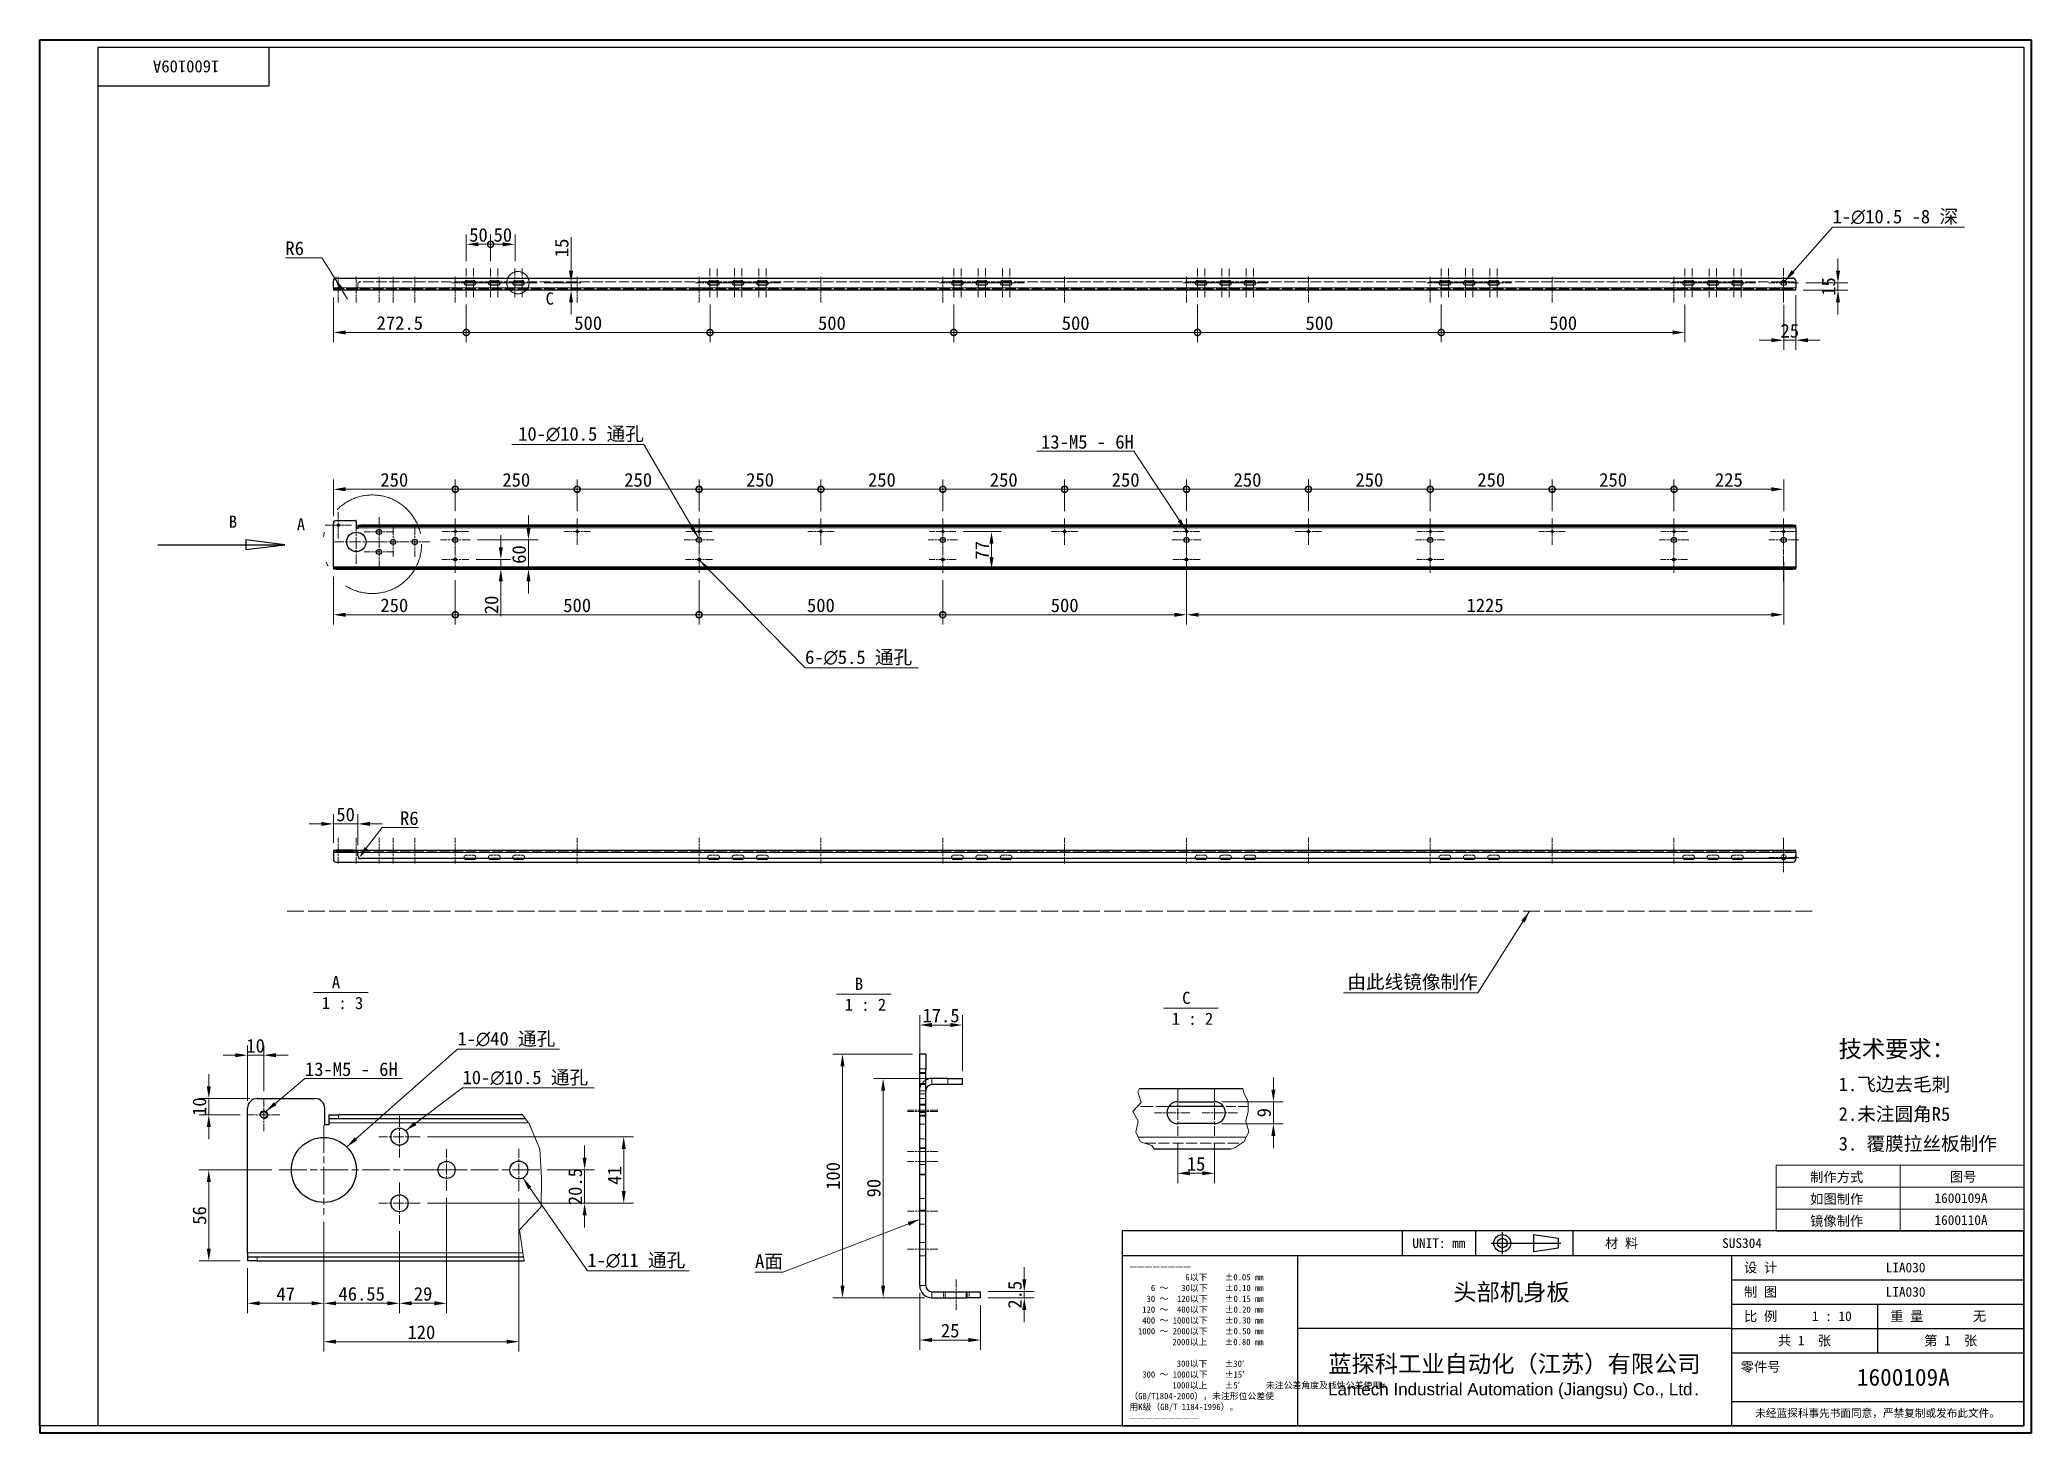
# Model space of a CAD drawing. Header units: millimetres. Extents: x 60 to 4145, y 55 to 2915.
import ezdxf
from ezdxf.enums import TextEntityAlignment as Align

# ---------------------------------------------------------------- set-up
doc = ezdxf.new("R2010")
doc.units = ezdxf.units.MM
doc.header["$LTSCALE"] = 10
for name, pattern in [('CHAIN', [0.3543, 0.2362, -0.0295, 0.0591, -0.0295]), ('DASH_DOUBLE_DOT', [0.2164, 0.1181, -0.0295, 0.0049, -0.0295, 0.0049, -0.0295]), ('DASHED', [0.2067, 0.1654, -0.0413]), ('DASHED_SPACE', [0.2067, 0.1654, -0.0413])]:
    doc.linetypes.add(name, pattern=pattern)
for name, color, linetype, lineweight in [('1', 7, 'Continuous', 18), ('可见 (ISO)', 7, 'Continuous', 25), ('可见窄的 (ISO)', 7, 'Continuous', 18), ('图框 (ISO)', 7, 'Continuous', 35), ('标题 (ISO)', 7, 'Continuous', 25), ('草图几何图元 (ISO)', 7, 'Continuous', 18)]:
    doc.layers.add(name, color=color, linetype=linetype, lineweight=lineweight)
for name, color, linetype, lineweight, true_color in [('中心标记 (ISO)', 1, 'CHAIN', 18, 0xc2ff0000), ('中心线 (ISO)', 1, 'CHAIN', 18, 0xc2ff0000), ('剖切线 (ISO)', 7, 'CHAIN', 25, 0xc2008000), ('尺寸 (ISO)', 7, 'Continuous', 18, 0xc2008000), ('局部视图边界 (ISO)', 7, 'DASH_DOUBLE_DOT', 18, 0xc2008000), ('折线 (ISO)', 7, 'Continuous', 18, 0xc2008000), ('符号 (ISO)', 7, 'Continuous', 18, 0xc2008000), ('隐藏 (ISO)', 5, 'DASHED', 18, 0xc20000ff), ('隐藏窄的 (ISO)', 5, 'DASHED', 18, 0xc20000ff)]:
    doc.layers.add(name, color=color, linetype=linetype, lineweight=lineweight, true_color=true_color)
doc.styles.add('HZ_33', font='simfang.ttf')
doc.styles.add('文本样式164', font='SimSun.ttf')
doc.styles.add('文本样式165', font='SimSun.ttf')
doc.styles.add('文本样式74', font='SimSun.ttf')
doc.styles.add('最新国标', font='simfang.ttf')
doc.styles.add('注释文本 (ISO)', font='simfang.ttf')
doc.dimstyles.new('默认 (GB)', dxfattribs={"dimscale": 10, "dimtxt": 2.8, "dimasz": 2.5, "dimexe": 2, "dimexo": 1.5, "dimgap": 0.5, "dimtad": 1, "dimtoh": 1, "dimdsep": 46, "dimtxsty": '最新国标', "dimcen": 0.09, "dimdle": 10, "dimaunit": 1, "dimadec": 3, "dimazin": 2, "dimtfac": 0.535714, "dimtdec": 3, "dimtmove": 0, "dimatfit": 3, "dimfxl": 1, "dimtolj": 1, "dimlwd": -1, "dimlwe": -1, "dimarcsym": 0})
doc.dimstyles.new('默认 (GB)$7', dxfattribs={"dimscale": 10, "dimtxt": 2.8, "dimasz": 2.5, "dimexe": 2, "dimexo": 1.5, "dimgap": 0.5, "dimtad": 1, "dimtoh": 1, "dimdsep": 46, "dimtxsty": '最新国标', "dimcen": 0.09, "dimdle": 10, "dimaunit": 1, "dimadec": 3, "dimazin": 2, "dimtfac": 0.535714, "dimtdec": 3, "dimtmove": 0, "dimatfit": 3, "dimfxl": 1, "dimtolj": 1, "dimlwd": -1, "dimlwe": -1, "dimarcsym": 0})

msp = doc.modelspace()

# ---------------------------------------------------------------- texts
at = {"layer": '符号 (ISO)'}
for s, insert, char_height, width, attachment_point, line_spacing_factor, style in [('1-\\fAIGDT|b0|i0;{\\H28.0000;n}\\fFangSong|b0|i0;{\\H28.0000;10.5 -8 深}', (3737.3243, 2535.357), 28, 285.716029, 7, 0.49, '最新国标'), ('10-\\fAIGDT|b0|i0;{\\H28.0000;n}\\fFangSong|b0|i0;{\\H28.0000;10.5 通孔}', (1298.9763, 2089.1618), 28, 285.716023, 9, 0.49, '最新国标'), ('13-M5 - 6H', (2304.3462, 2075.3415), 28, 211.686556, 9, 0.49, '最新国标'), ('6-\\fAIGDT|b0|i0;{\\H28.0000;n}\\fFangSong|b0|i0;{\\H28.0000;5.5 通孔}', (1629.799, 1630.8226), 28, 243.378713, 7, 0.49, '最新国标'), ('1-\\fAIGDT|b0|i0;{\\H28.0000;n}\\fFangSong|b0|i0;{\\H28.0000;40 通孔}', (916.7161, 847.7121), 28, 222.210055, 7, 0.49, '最新国标'), ('{\\H1.75x;技术要求：\\H0.8x;\\P1.飞边去毛刺\\P2.未注圆角R5\\P3. 覆膜拉丝板制作}', (3750.0532, 746.717), 20, 356.304097, 4, 1.305367, '注释文本 (ISO)'), ('13-M5 - 6H', (603.7745, 787.7658), 28, 211.686556, 7, 0.49, '最新国标'), ('10-\\fAIGDT|b0|i0;{\\H28.0000;n}\\fFangSong|b0|i0;{\\H28.0000;10.5 通孔}', (926.9918, 768.309), 28, 285.716023, 7, 0.49, '最新国标'), ('1-\\fAIGDT|b0|i0;{\\H28.0000;n}\\fFangSong|b0|i0;{\\H28.0000;11 通孔}', (1183.2756, 393.2), 28, 222.210055, 7, 0.49, '最新国标')]:
    msp.add_mtext(s, dxfattribs=dict(at, insert=insert, char_height=char_height, width=width, attachment_point=attachment_point, line_spacing_factor=line_spacing_factor, style=style))
at = {"layer": '符号 (ISO)', "char_height": 25, "attachment_point": 7, "style": 'HZ_33'}
for s, insert in [('A ', (659, 968.1846)), ('B ', (1731.9632, 964.8131)), (' 1 : 3', (621.4131, 925.083)), (' 1 : 2', (1694.0563, 921.7115)), ('C ', (2403.465, 935.4967)), (' 1 : 2', (2364.9181, 892.8336))]:
    msp.add_mtext(s, dxfattribs=dict(at, insert=insert))
at = {"layer": '符号 (ISO)', "char_height": 28, "attachment_point": 3, "style": '最新国标'}
for s, insert, width in [('\\fFangSong|b0|i0;由此线镜像制作', (3009.558, 995.2248), 293.426895), ('\\fFangSong|b0|i0;A面', (1584.4532, 421.9928), 62.87719)]:
    msp.add_mtext(s, dxfattribs=dict(at, insert=insert, width=width))

# ---------------------------------------------------------------- blocks, each defined once
blk = doc.blocks.new('图框 最新国标')
at = {"layer": '图框 (ISO)'}
for p, q in [((6, 7), (6, 291.5)), ((6, 291.5), (414.5, 291.5)), ((414.5, 291.5), (414.5, 5.5)), ((6, 7), (6, 5.5)), ((6, 7), (6, 5.5)), ((414.5, 5.5), (6, 5.5))]:
    blk.add_line(p, q, dxfattribs=at)
at = {"layer": '图框 (ISO)', "color": 7, "linetype": 'Continuous', "lineweight": 25}
for p, q in [((18, 290), (413, 290)), ((18, 7), (18, 290)), ((18, 290), (413, 290)), ((53, 290), (53, 282)), ((413, 290), (413, 7)), ((413, 290), (413, 7)), ((53, 282), (18, 282)), ((413, 7), (6, 7)), ((413, 7), (18, 7))]:
    blk.add_line(p, q, dxfattribs=at)
at = {"layer": '图框 (ISO)', "style": '文本样式74'}
blk.add_attdef('零件代号_001', (42.82, 287.25), '', height=2.5, rotation=180, dxfattribs=at)
blk = doc.blocks.new('标题栏 副本 最新国标')
at = {"layer": '标题 (ISO)'}
for p, q in [((381.98, -183.84), (196.98, -183.84)), ((196.98, -183.84), (196.98, -223.84)), ((254.48, -183.84), (254.48, -188.84)), ((269.48, -183.84), (269.48, -188.84)), ((281.48, -188.09), (281.48, -184.59)), ((281.48, -184.59), (286.48, -185.34)), ((286.48, -187.34), (281.48, -188.09)), ((286.48, -185.34), (286.48, -187.34)), ((289.48, -183.84), (289.48, -188.84)), ((381.98, -223.84), (381.98, -183.84)), ((383.48, -183.84), (383.48, -225.34)), ((196.98, -188.84), (381.98, -188.84)), ((232.98, -188.84), (232.98, -223.84)), ((321.98, -188.84), (321.98, -223.84)), ((321.98, -193.84), (381.98, -193.84)), ((321.98, -198.84), (381.98, -198.84)), ((351.98, -198.84), (351.98, -208.84)), ((321.98, -203.84), (232.98, -203.84)), ((321.98, -203.84), (381.98, -203.84)), ((321.98, -208.84), (381.98, -208.84)), ((321.98, -218.84), (381.98, -218.84)), ((196.98, -223.84), (381.98, -223.84)), ((383.48, -225.34), (196.98, -225.34))]:
    blk.add_line(p, q, dxfattribs=at)
at = {"layer": '标题 (ISO)', "linetype": 'CHAIN', "ltscale": 15.834605}
blk.add_line((272.73, -186.34), (286.98, -186.34), dxfattribs=at)
at = {"layer": '标题 (ISO)', "linetype": 'CHAIN', "ltscale": 5.000333}
blk.add_line((274.98, -184.09), (274.98, -188.59), dxfattribs=at)
at = {"layer": '标题 (ISO)'}
for radius in [1.75, 1]:
    blk.add_circle((274.98, -186.34), radius, dxfattribs=at)
at = {"layer": '1', "style": '文本样式164'}
for s, p in [('UNIT: mm', (261.98, -186.34)), ('材 料', (299.48, -186.34)), ('设 计', (327.98, -191.34)), ('制 图', (327.98, -196.34)), ('比 例', (327.98, -201.34)), ('重 量', (357.98, -201.34)), ('共 1  张', (336.98, -206.34)), ('第 1  张', (366.98, -206.34))]:
    blk.add_text(s, height=2, dxfattribs=at).set_placement(p, align=Align.MIDDLE_CENTER)
at = {"layer": '标题 (ISO)', "style": '注释文本 (ISO)'}
for s, insert, char_height, attachment_point, line_spacing_factor in [('————————\\P}\\fSimSun|b0|i0;{\\H1.3000;             6以下    ±0.05 mm\\P}\\fSimSun|b0|i0;{\\H1.3000;     6 ～   30以下    ±0.10 mm\\P}\\fSimSun|b0|i0;{\\H1.3000;    30 ～  120以下    ±0.15 mm\\P}\\fSimSun|b0|i0;{\\H1.3000;   120 ～  400以下    ±0.20 mm\\P}\\fSimSun|b0|i0;{\\H1.3000;   400 ～ 1000以下    ±0.30 mm\\P}\\fSimSun|b0|i0;{\\H1.3000;  1000 ～ 2000以下    ±0.50 mm\\P}\\fSimSun|b0|i0;{\\H1.3000;          2000以上    ±0.80 mm\\P}\\fSimSun|b0|i0;{\\H1.3000;\\P}\\fSimSun|b0|i0;{\\H1.3000;           300以下    ±30′\\P}\\fSimSun|b0|i0;{\\H1.3000;   300 ～ 1000以下    ±15′\\P}\\fSimSun|b0|i0;{\\H1.3000;          1000以上    ±5′}\\fSimSun|b0|i0;{\\H1.3000;      未注公差角度及线性公差使用m\\P}\\fSimSun|b0|i0;{\\H1.3000;（GB/T1804-2000），未注形位公差使\\P}\\fSimSun|b0|i0;{\\H1.3000;用K级（GB/T 1184-1996）。\\P}\\fSimSun|b0|i0;{\\H1.3000;—————————', (198.48, -206.63), 1.3, 4, 1.023913), ('{\\fMicrosoft YaHei|b0|i0|c134|p34;\\H1.75x;蓝探科工业自动化（江苏）有限公司\\P\\fArial|b0|i0|c0|p34;\\H0.71429x;Lantech Industrial Automation (Jiangsu) Co., Ltd\\fFangSong|b0|i0|c134|p49;.\\H1.15195x; }', (277.48, -213.84), 2, 5, 0.978695)]:
    blk.add_mtext(s, dxfattribs=dict(at, insert=insert, char_height=char_height, attachment_point=attachment_point, line_spacing_factor=line_spacing_factor))
at = {"layer": '标题 (ISO)', "attachment_point": 5, "style": '注释文本 (ISO)'}
for s, insert, char_height in [('\\fFangSong|b0|i0;零件号', (327.98, -211.84), 2), ('\\fSimSun|b0|i0;{\\H1.6000;未经蓝探科事先书面同意，严禁复制或发布此文件。}', (351.98, -221.34), 1.6)]:
    blk.add_mtext(s, dxfattribs=dict(at, insert=insert, char_height=char_height))
at = {"layer": '标题 (ISO)'}
for tag, p, height, style in [('材料_001', (320.09, -187.33), 2, '注释文本 (ISO)'), ('设计人_001', (353.63, -192.33), 2, '注释文本 (ISO)'), ('库存编号_001', (264.95, -198.14), 3.5, '文本样式165'), ('设计人_001', (353.63, -197.33), 2, '注释文本 (ISO)'), ('视图比例_001', (338.51, -202.33), 2, '注释文本 (ISO)'), ('质量\\P3;_001', (371.53, -202.3), 2, '注释文本 (ISO)'), ('零件代号_001', (347.74, -215.59), 3.5, '文本样式165')]:
    blk.add_attdef(tag, p, '', height=height, dxfattribs=dict(at, style=style))
blk = doc.blocks.new('表格1')
at = {"layer": '符号 (ISO)'}
for p, q in [((362.2, 60.51), (413, 60.51)), ((362.2, 60.51), (362.2, 56.01)), ((387.6, 60.51), (387.6, 56.01)), ((413, 60.51), (413, 56.01)), ((362.2, 56.01), (413, 56.01)), ((362.2, 56.01), (362.2, 47)), ((387.6, 56.01), (387.6, 47)), ((413, 56.01), (413, 47)), ((362.2, 51.5), (413, 51.5)), ((362.2, 47), (413, 47))]:
    blk.add_line(p, q, dxfattribs=at)
at = {"layer": '符号 (ISO)', "char_height": 2, "attachment_point": 7, "style": '注释文本 (ISO)'}
for s, insert in [('制作方式', (369.14, 56.85)), ('图号', (397.84, 56.91)), ('如图制作', (369.15, 52.35)), ('1600109A', (394.67, 52.72)), ('镜像制作', (369.14, 47.84)), ('1600110A', (394.67, 48.22))]:
    blk.add_mtext(s, dxfattribs=dict(at, insert=insert))
blk = doc.blocks.new('二维局部视图0')
at = {"layer": '局部视图边界 (ISO)', "ltscale": 18.361101}
blk.add_circle((74.19, 187.96), 10.12, dxfattribs=at)
at = {"layer": '局部视图边界 (ISO)', "insert": (58.72, 190.79), "char_height": 2.5, "attachment_point": 7, "style": 'HZ_33'}
blk.add_mtext('A', dxfattribs=at)
blk = doc.blocks.new('*D7')
at = {"layer": 'Defpoints', "color": 0}
for p in [(840.3, 663.6), (840.3, 526.9), (1257.8, 526.9)]:
    blk.add_point(p, dxfattribs=at)
at = {"layer": '尺寸 (ISO)', "color": 116, "true_color": 0x000000}
for p, q in [((855.3, 663.6), (1277.8, 663.6)), ((1257.8, 638.6), (1257.8, 551.9)), ((855.3, 526.9), (1277.8, 526.9))]:
    blk.add_line(p, q, dxfattribs=at)
for points in [[(1253.7, 638.6), (1262, 638.6), (1257.8, 663.6)], [(1253.7, 551.9), (1262, 551.9), (1257.8, 526.9)]]:
    blk.add_solid(points, dxfattribs=at)
at = {"layer": '尺寸 (ISO)', "insert": (1238.8, 583.9), "char_height": 28, "attachment_point": 5, "rotation": 90, "style": '最新国标'}
blk.add_mtext('\\A1;41', dxfattribs=at)
blk = doc.blocks.new('*D8')
at = {"layer": 'Defpoints', "color": 0}
for p in [(1086, 595.3), (840.3, 526.9), (1177.6, 526.9)]:
    blk.add_point(p, dxfattribs=at)
at = {"layer": '尺寸 (ISO)', "color": 116, "true_color": 0x000000}
for p, q in [((1177.6, 620.3), (1177.6, 645.3)), ((1101, 595.3), (1197.6, 595.3)), ((1177.6, 595.3), (1177.6, 570.3)), ((1177.6, 570.3), (1177.6, 551.9)), ((1177.6, 526.9), (1177.6, 551.9)), ((855.3, 526.9), (1197.6, 526.9)), ((1177.6, 501.9), (1177.6, 476.9))]:
    blk.add_line(p, q, dxfattribs=at)
for points in [[(1173.5, 620.3), (1181.8, 620.3), (1177.6, 595.3)], [(1173.5, 501.9), (1181.8, 501.9), (1177.6, 526.9)]]:
    blk.add_solid(points, dxfattribs=at)
at = {"layer": '尺寸 (ISO)', "insert": (1158.4, 561.1), "char_height": 28, "attachment_point": 5, "rotation": 90, "style": '最新国标'}
blk.add_mtext('\\A1;20.5', dxfattribs=at)
blk = doc.blocks.new('*D9')
at = {"layer": 'Defpoints', "color": 0}
for p in [(642.7, 503.6), (486, 408.6), (486, 321.6)]:
    blk.add_point(p, dxfattribs=at)
at = {"layer": '尺寸 (ISO)', "color": 116, "true_color": 0x000000}
for p, q in [((642.7, 488.6), (642.7, 301.6)), ((486, 393.6), (486, 301.6)), ((617.7, 321.6), (511, 321.6))]:
    blk.add_line(p, q, dxfattribs=at)
for points in [[(511, 325.8), (511, 317.5), (486, 321.6)], [(617.7, 325.8), (617.7, 317.5), (642.7, 321.6)]]:
    blk.add_solid(points, dxfattribs=at)
at = {"layer": '尺寸 (ISO)', "insert": (564.3, 340.8), "char_height": 28, "attachment_point": 5, "style": '最新国标'}
blk.add_mtext('\\A1;47', dxfattribs=at)
blk = doc.blocks.new('*D10')
at = {"layer": 'Defpoints', "color": 0}
for p in [(551, 595.3), (406.6, 408.6), (486, 408.6)]:
    blk.add_point(p, dxfattribs=at)
at = {"layer": '尺寸 (ISO)', "color": 116, "true_color": 0x000000}
for p, q in [((536, 595.3), (386.6, 595.3)), ((406.6, 570.3), (406.6, 433.6)), ((471, 408.6), (386.6, 408.6))]:
    blk.add_line(p, q, dxfattribs=at)
for points in [[(402.5, 570.3), (410.8, 570.3), (406.6, 595.3)], [(402.5, 433.6), (410.8, 433.6), (406.6, 408.6)]]:
    blk.add_solid(points, dxfattribs=at)
at = {"layer": '尺寸 (ISO)', "insert": (387.5, 501.9), "char_height": 28, "attachment_point": 5, "rotation": 90, "style": '最新国标'}
blk.add_mtext('\\A1;56', dxfattribs=at)
blk = doc.blocks.new('*D11')
at = {"layer": 'Defpoints', "color": 0}
for p in [(642.7, 503.6), (797.8, 484.4), (797.8, 321.6)]:
    blk.add_point(p, dxfattribs=at)
at = {"layer": '尺寸 (ISO)', "color": 116, "true_color": 0x000000}
for p, q in [((642.7, 488.6), (642.7, 301.6)), ((797.8, 469.4), (797.8, 301.6)), ((667.7, 321.6), (772.8, 321.6))]:
    blk.add_line(p, q, dxfattribs=at)
for points in [[(667.7, 325.8), (667.7, 317.5), (642.7, 321.6)], [(772.8, 325.8), (772.8, 317.5), (797.8, 321.6)]]:
    blk.add_solid(points, dxfattribs=at)
at = {"layer": '尺寸 (ISO)', "insert": (720.3, 340.9), "char_height": 28, "attachment_point": 5, "style": '最新国标'}
blk.add_mtext('\\A1;46.55', dxfattribs=at)
blk = doc.blocks.new('*D12')
at = {"layer": 'Defpoints', "color": 0}
for p in [(894.5, 552.8), (797.8, 484.4), (894.5, 321.6)]:
    blk.add_point(p, dxfattribs=at)
at = {"layer": '尺寸 (ISO)', "color": 116, "true_color": 0x000000}
for p, q in [((894.5, 537.8), (894.5, 301.6)), ((797.8, 469.4), (797.8, 301.6)), ((822.8, 321.6), (869.5, 321.6))]:
    blk.add_line(p, q, dxfattribs=at)
for points in [[(822.8, 325.8), (822.8, 317.5), (797.8, 321.6)], [(869.5, 325.8), (869.5, 317.5), (894.5, 321.6)]]:
    blk.add_solid(points, dxfattribs=at)
at = {"layer": '尺寸 (ISO)', "insert": (846.2, 340.8), "char_height": 28, "attachment_point": 5, "style": '最新国标'}
blk.add_mtext('\\A1;29', dxfattribs=at)
blk = doc.blocks.new('*D13')
at = {"layer": 'Defpoints', "color": 0}
for p in [(1042.7, 551.9), (642.7, 503.6), (1042.7, 242.8)]:
    blk.add_point(p, dxfattribs=at)
at = {"layer": '尺寸 (ISO)', "color": 116, "true_color": 0x000000}
for p, q in [((1042.7, 536.9), (1042.7, 222.8)), ((642.7, 488.6), (642.7, 222.8)), ((667.7, 242.8), (1017.7, 242.8))]:
    blk.add_line(p, q, dxfattribs=at)
for points in [[(667.7, 247), (667.7, 238.7), (642.7, 242.8)], [(1017.7, 247), (1017.7, 238.7), (1042.7, 242.8)]]:
    blk.add_solid(points, dxfattribs=at)
at = {"layer": '尺寸 (ISO)', "insert": (842.7, 262), "char_height": 28, "attachment_point": 5, "style": '最新国标'}
blk.add_mtext('\\A1;120', dxfattribs=at)
blk = doc.blocks.new('_DotSmall')
at = {"color": 0, "linetype": 'ByBlock', "const_width": 0.5}
blk.add_lwpolyline([(-0.0625, 0, 1), (0.0625, 0, 1)], format="xyb", close=True, dxfattribs=at)
blk = doc.blocks.new('*D14')
at = {"layer": 'Defpoints', "color": 0}
for p in [(662.3, 1828.5), (912.3, 1820.7), (912.3, 1734.9)]:
    blk.add_point(p, dxfattribs=at)
at = {"layer": '尺寸 (ISO)', "color": 116, "true_color": 0x000000}
for p, q in [((662.3, 1813.5), (662.3, 1714.9)), ((912.3, 1805.7), (912.3, 1714.9)), ((687.3, 1734.9), (912.3, 1734.9))]:
    blk.add_line(p, q, dxfattribs=at)
blk.add_solid([(687.3, 1739.1), (687.3, 1730.8), (662.3, 1734.9)], dxfattribs=at)
at = {"layer": '尺寸 (ISO)', "color": 116, "true_color": 0x000000, "xscale": 25, "yscale": 25, "zscale": 25}
blk.add_blockref('_DotSmall', (912.3, 1734.9), dxfattribs=at)
at = {"layer": '尺寸 (ISO)', "insert": (787.2, 1754.1), "char_height": 28, "attachment_point": 5, "style": '最新国标'}
blk.add_mtext('\\A1;250', dxfattribs=at)
blk = doc.blocks.new('*D16')
at = {"layer": 'Defpoints', "color": 0}
for p in [(1912.3, 1820.7), (2412.3, 1820.7), (2412.3, 1734.9)]:
    blk.add_point(p, dxfattribs=at)
at = {"layer": '尺寸 (ISO)', "color": 116, "true_color": 0x000000}
for p, q in [((1912.3, 1805.7), (1912.3, 1714.9)), ((2412.3, 1805.7), (2412.3, 1714.9)), ((1912.3, 1734.9), (2387.3, 1734.9))]:
    blk.add_line(p, q, dxfattribs=at)
blk.add_solid([(2387.3, 1739.1), (2387.3, 1730.8), (2412.3, 1734.9)], dxfattribs=at)
at = {"layer": '尺寸 (ISO)', "color": 116, "true_color": 0x000000, "xscale": 25, "yscale": 25, "zscale": 25, "rotation": 180}
blk.add_blockref('_DotSmall', (1912.3, 1734.9), dxfattribs=at)
at = {"layer": '尺寸 (ISO)', "insert": (2162.3, 1754.1), "char_height": 28, "attachment_point": 5, "style": '最新国标'}
blk.add_mtext('\\A1;500', dxfattribs=at)
blk = doc.blocks.new('*D17')
at = {"layer": 'Defpoints', "color": 0}
for p in [(1412.3, 1820.7), (1912.3, 1820.7), (1912.3, 1734.9)]:
    blk.add_point(p, dxfattribs=at)
at = {"layer": '尺寸 (ISO)', "color": 116, "true_color": 0x000000}
for p, q in [((1412.3, 1805.7), (1412.3, 1714.9)), ((1912.3, 1805.7), (1912.3, 1714.9)), ((1412.3, 1734.9), (1912.3, 1734.9))]:
    blk.add_line(p, q, dxfattribs=at)
at = {"layer": '尺寸 (ISO)', "color": 116, "true_color": 0x000000, "xscale": 25, "yscale": 25, "zscale": 25, "rotation": 180}
blk.add_blockref('_DotSmall', (1412.3, 1734.9), dxfattribs=at)
at = {"layer": '尺寸 (ISO)', "color": 116, "true_color": 0x000000, "xscale": 25, "yscale": 25, "zscale": 25}
blk.add_blockref('_DotSmall', (1912.3, 1734.9), dxfattribs=at)
at = {"layer": '尺寸 (ISO)', "insert": (1662.3, 1754.1), "char_height": 28, "attachment_point": 5, "style": '最新国标'}
blk.add_mtext('\\A1;500', dxfattribs=at)
blk = doc.blocks.new('*D18')
at = {"layer": 'Defpoints', "color": 0}
for p in [(912.3, 1820.7), (1412.3, 1820.7), (1412.3, 1734.9)]:
    blk.add_point(p, dxfattribs=at)
at = {"layer": '尺寸 (ISO)', "color": 116, "true_color": 0x000000}
for p, q in [((912.3, 1805.7), (912.3, 1714.9)), ((1412.3, 1805.7), (1412.3, 1714.9)), ((912.3, 1734.9), (1412.3, 1734.9))]:
    blk.add_line(p, q, dxfattribs=at)
at = {"layer": '尺寸 (ISO)', "color": 116, "true_color": 0x000000, "xscale": 25, "yscale": 25, "zscale": 25, "rotation": 180}
blk.add_blockref('_DotSmall', (912.3, 1734.9), dxfattribs=at)
at = {"layer": '尺寸 (ISO)', "color": 116, "true_color": 0x000000, "xscale": 25, "yscale": 25, "zscale": 25}
blk.add_blockref('_DotSmall', (1412.3, 1734.9), dxfattribs=at)
at = {"layer": '尺寸 (ISO)', "insert": (1162.3, 1754.1), "char_height": 28, "attachment_point": 5, "style": '最新国标'}
blk.add_mtext('\\A1;500', dxfattribs=at)
blk = doc.blocks.new('*D19')
at = {"layer": 'Defpoints', "color": 0}
for p in [(1865, 833), (1706.6, 333), (1890, 333)]:
    blk.add_point(p, dxfattribs=at)
at = {"layer": '尺寸 (ISO)', "color": 116, "true_color": 0x000000}
for p, q in [((1850, 833), (1686.6, 833)), ((1706.6, 808), (1706.6, 358)), ((1875, 333), (1686.6, 333))]:
    blk.add_line(p, q, dxfattribs=at)
for points in [[(1702.4, 808), (1710.8, 808), (1706.6, 833)], [(1702.4, 358), (1710.8, 358), (1706.6, 333)]]:
    blk.add_solid(points, dxfattribs=at)
at = {"layer": '尺寸 (ISO)', "insert": (1687.4, 583), "char_height": 28, "attachment_point": 5, "rotation": 90, "style": '最新国标'}
blk.add_mtext('\\A1;100', dxfattribs=at)
blk = doc.blocks.new('*D20')
at = {"layer": 'Defpoints', "color": 0}
for p in [(1952.5, 892.8), (1865, 803), (1952.5, 783)]:
    blk.add_point(p, dxfattribs=at)
at = {"layer": '尺寸 (ISO)', "color": 116, "true_color": 0x000000}
for p, q in [((1865, 818), (1865, 912.8)), ((1952.5, 798), (1952.5, 912.8)), ((1890, 892.8), (1927.5, 892.8))]:
    blk.add_line(p, q, dxfattribs=at)
for points in [[(1890, 897), (1890, 888.7), (1865, 892.8)], [(1927.5, 897), (1927.5, 888.7), (1952.5, 892.8)]]:
    blk.add_solid(points, dxfattribs=at)
at = {"layer": '尺寸 (ISO)', "insert": (1908.7, 912.1), "char_height": 28, "attachment_point": 5, "style": '最新国标'}
blk.add_mtext('\\A1;17.5', dxfattribs=at)
blk = doc.blocks.new('*D21')
at = {"layer": 'Defpoints', "color": 0}
for p in [(1865, 358), (1990, 333), (1990, 246.2)]:
    blk.add_point(p, dxfattribs=at)
at = {"layer": '尺寸 (ISO)', "color": 116, "true_color": 0x000000}
for p, q in [((1865, 343), (1865, 226.2)), ((1990, 318), (1990, 226.2)), ((1890, 246.2), (1965, 246.2))]:
    blk.add_line(p, q, dxfattribs=at)
for points in [[(1890, 250.4), (1890, 242.1), (1865, 246.2)], [(1965, 250.4), (1965, 242.1), (1990, 246.2)]]:
    blk.add_solid(points, dxfattribs=at)
at = {"layer": '尺寸 (ISO)', "insert": (1927.5, 265.4), "char_height": 28, "attachment_point": 5, "style": '最新国标'}
blk.add_mtext('\\A1;25', dxfattribs=at)
blk = doc.blocks.new('*D22')
at = {"layer": 'Defpoints', "color": 0}
for p in [(1990, 345.5), (1990, 333), (2079.5, 345.5)]:
    blk.add_point(p, dxfattribs=at)
at = {"layer": '尺寸 (ISO)', "color": 116, "true_color": 0x000000}
for p, q in [((2079.5, 370.5), (2079.5, 395.5)), ((2005, 345.5), (2099.5, 345.5)), ((2005, 333), (2099.5, 333)), ((2079.5, 333), (2079.5, 345.5)), ((2079.5, 308), (2079.5, 283))]:
    blk.add_line(p, q, dxfattribs=at)
for points in [[(2075.4, 370.5), (2083.7, 370.5), (2079.5, 345.5)], [(2075.4, 308), (2083.7, 308), (2079.5, 333)]]:
    blk.add_solid(points, dxfattribs=at)
at = {"layer": '尺寸 (ISO)', "insert": (2060.3, 339.2), "char_height": 28, "attachment_point": 5, "rotation": 90, "style": '最新国标'}
blk.add_mtext('\\A1;2.5', dxfattribs=at)
blk = doc.blocks.new('*D23')
at = {"layer": 'Defpoints', "color": 0}
for p in [(662.3, 1305.6), (662.3, 1251.9), (712.3, 1246.9)]:
    blk.add_point(p, dxfattribs=at)
at = {"layer": '尺寸 (ISO)', "color": 116, "true_color": 0x000000}
for p, q in [((662.3, 1266.9), (662.3, 1325.6)), ((712.3, 1261.9), (712.3, 1325.6)), ((637.3, 1305.6), (612.3, 1305.6)), ((712.3, 1305.6), (662.3, 1305.6)), ((737.3, 1305.6), (762.3, 1305.6))]:
    blk.add_line(p, q, dxfattribs=at)
for points in [[(637.3, 1309.8), (637.3, 1301.5), (662.3, 1305.6)], [(737.3, 1309.8), (737.3, 1301.5), (712.3, 1305.6)]]:
    blk.add_solid(points, dxfattribs=at)
at = {"layer": '尺寸 (ISO)', "insert": (687.3, 1324.8), "char_height": 28, "attachment_point": 5, "style": '最新国标'}
blk.add_mtext('\\A1;50', dxfattribs=at)
blk = doc.blocks.new('*D24')
at = {"layer": 'Defpoints', "color": 0}
for p in [(714.6, 1235.7), (718.3, 1240.4)]:
    blk.add_point(p, dxfattribs=at)
at = {"layer": '尺寸 (ISO)', "color": 116, "true_color": 0x000000}
for p, q in [((762, 1298.1), (729.7, 1255.6)), ((836.7, 1298.1), (762, 1298.1))]:
    blk.add_line(p, q, dxfattribs=at)
blk.add_solid([(726.4, 1258.1), (733.1, 1253.1), (714.6, 1235.7)], dxfattribs=at)
at = {"layer": '尺寸 (ISO)', "insert": (817.9, 1317.2), "char_height": 28, "attachment_point": 5, "style": '最新国标'}
blk.add_mtext('\\A1;R6', dxfattribs=at)
blk = doc.blocks.new('*D25')
at = {"layer": 'Defpoints', "color": 0}
for p in [(665.1, 2425.1), (668.3, 2420)]:
    blk.add_point(p, dxfattribs=at)
at = {"layer": '尺寸 (ISO)', "color": 116, "true_color": 0x000000}
for p, q in [((564, 2467.7), (638.8, 2467.7)), ((638.8, 2467.7), (652, 2446.4)), ((665.1, 2425.1), (652, 2446.4)), ((668.3, 2420), (665.1, 2425.1)), ((678.2, 2403.9), (691.4, 2382.6))]:
    blk.add_line(p, q, dxfattribs=at)
blk.add_solid([(681.8, 2406.1), (674.7, 2401.7), (665.1, 2425.1)], dxfattribs=at)
at = {"layer": '尺寸 (ISO)', "insert": (582.8, 2486.8), "char_height": 28, "attachment_point": 5, "style": '最新国标'}
blk.add_mtext('\\A1;R6', dxfattribs=at)
blk = doc.blocks.new('*D26')
at = {"layer": 'Defpoints', "color": 0}
for p in [(486, 830.8), (519.3, 741.9), (486, 721.9)]:
    blk.add_point(p, dxfattribs=at)
at = {"layer": '尺寸 (ISO)', "color": 116, "true_color": 0x000000}
for p, q in [((461, 830.8), (436, 830.8)), ((486, 736.9), (486, 850.8)), ((519.3, 830.8), (486, 830.8)), ((519.3, 756.9), (519.3, 850.8)), ((544.3, 830.8), (569.3, 830.8))]:
    blk.add_line(p, q, dxfattribs=at)
for points in [[(461, 835), (461, 826.7), (486, 830.8)], [(544.3, 835), (544.3, 826.7), (519.3, 830.8)]]:
    blk.add_solid(points, dxfattribs=at)
at = {"layer": '尺寸 (ISO)', "insert": (502.7, 850), "char_height": 28, "attachment_point": 5, "style": '最新国标'}
blk.add_mtext('\\A1;10', dxfattribs=at)
blk = doc.blocks.new('*D27')
at = {"layer": 'Defpoints', "color": 0}
for p in [(406.6, 741.9), (506, 741.9), (486, 708.6)]:
    blk.add_point(p, dxfattribs=at)
at = {"layer": '尺寸 (ISO)', "color": 116, "true_color": 0x000000}
for p, q in [((406.6, 766.9), (406.6, 791.9)), ((491, 741.9), (386.6, 741.9)), ((406.6, 708.6), (406.6, 741.9)), ((471, 708.6), (386.6, 708.6)), ((406.6, 683.6), (406.6, 658.6))]:
    blk.add_line(p, q, dxfattribs=at)
for points in [[(402.5, 766.9), (410.8, 766.9), (406.6, 741.9)], [(402.5, 683.6), (410.8, 683.6), (406.6, 708.6)]]:
    blk.add_solid(points, dxfattribs=at)
at = {"layer": '尺寸 (ISO)', "insert": (387.5, 725.3), "char_height": 28, "attachment_point": 5, "rotation": 90, "style": '最新国标'}
blk.add_mtext('\\A1;10', dxfattribs=at)
blk = doc.blocks.new('*D28')
at = {"layer": 'Defpoints', "color": 0}
for p in [(1922.5, 783), (1790, 333), (1890, 333)]:
    blk.add_point(p, dxfattribs=at)
at = {"layer": '尺寸 (ISO)', "color": 116, "true_color": 0x000000}
for p, q in [((1907.5, 783), (1770, 783)), ((1790, 758), (1790, 358)), ((1875, 333), (1770, 333))]:
    blk.add_line(p, q, dxfattribs=at)
for points in [[(1785.8, 758), (1794.1, 758), (1790, 783)], [(1785.8, 358), (1794.1, 358), (1790, 333)]]:
    blk.add_solid(points, dxfattribs=at)
at = {"layer": '尺寸 (ISO)', "insert": (1770.8, 558), "char_height": 28, "attachment_point": 5, "rotation": 90, "style": '最新国标'}
blk.add_mtext('\\A1;90', dxfattribs=at)
blk = doc.blocks.new('*D29')
at = {"layer": 'Defpoints', "color": 0}
for p in [(940, 1848.5), (1005.7, 1828.5), (1175.4, 1828.5)]:
    blk.add_point(p, dxfattribs=at)
at = {"layer": '尺寸 (ISO)', "color": 116, "true_color": 0x000000}
for p, q in [((1005.7, 1873.5), (1005.7, 1898.5)), ((955, 1848.5), (1025.7, 1848.5)), ((1005.7, 1848.5), (1005.7, 1828.5)), ((1005.7, 1803.5), (1005.7, 1731.7))]:
    blk.add_line(p, q, dxfattribs=at)
for points in [[(1001.5, 1873.5), (1009.9, 1873.5), (1005.7, 1848.5)], [(1001.5, 1803.5), (1009.9, 1803.5), (1005.7, 1828.5)]]:
    blk.add_solid(points, dxfattribs=at)
at = {"layer": '尺寸 (ISO)', "insert": (986.5, 1755.1), "char_height": 28, "attachment_point": 5, "rotation": 90, "style": '最新国标'}
blk.add_mtext('\\A1;20', dxfattribs=at)
blk = doc.blocks.new('*D30')
at = {"layer": 'Defpoints', "color": 0}
for p in [(942.5, 1888.5), (1062.4, 1828.5), (1260.7, 1828.5)]:
    blk.add_point(p, dxfattribs=at)
at = {"layer": '尺寸 (ISO)', "color": 116, "true_color": 0x000000}
for p, q in [((1062.4, 1913.5), (1062.4, 1938.5)), ((957.5, 1888.5), (1082.4, 1888.5)), ((1062.4, 1888.5), (1062.4, 1863.5)), ((1062.4, 1863.5), (1062.4, 1853.5)), ((1062.4, 1828.5), (1062.4, 1853.5)), ((1062.4, 1803.5), (1062.4, 1778.5))]:
    blk.add_line(p, q, dxfattribs=at)
for points in [[(1058.3, 1913.5), (1066.6, 1913.5), (1062.4, 1888.5)], [(1058.3, 1803.5), (1066.6, 1803.5), (1062.4, 1828.5)]]:
    blk.add_solid(points, dxfattribs=at)
at = {"layer": '尺寸 (ISO)', "insert": (1043.3, 1858.5), "char_height": 28, "attachment_point": 5, "rotation": 90, "style": '最新国标'}
blk.add_mtext('\\A1;60', dxfattribs=at)
blk = doc.blocks.new('*D31')
at = {"layer": 'Defpoints', "color": 0}
for p in [(1939.3, 1905.5), (1340.2, 1828.5), (2012.3, 1828.5)]:
    blk.add_point(p, dxfattribs=at)
at = {"layer": '尺寸 (ISO)', "color": 116, "true_color": 0x000000}
for p, q in [((1954.3, 1905.5), (2032.3, 1905.5)), ((2012.3, 1880.5), (2012.3, 1853.5))]:
    blk.add_line(p, q, dxfattribs=at)
for points in [[(2008.1, 1880.5), (2016.4, 1880.5), (2012.3, 1905.5)], [(2008.1, 1853.5), (2016.4, 1853.5), (2012.3, 1828.5)]]:
    blk.add_solid(points, dxfattribs=at)
at = {"layer": '尺寸 (ISO)', "insert": (1993.1, 1867), "char_height": 28, "attachment_point": 5, "rotation": 90, "style": '最新国标'}
blk.add_mtext('\\A1;77', dxfattribs=at)
blk = doc.blocks.new('*D32')
at = {"layer": 'Defpoints', "color": 0}
for p in [(984.8, 2495.3), (934.8, 2445.5), (984.8, 2445.5)]:
    blk.add_point(p, dxfattribs=at)
at = {"layer": '尺寸 (ISO)', "color": 116, "true_color": 0x000000}
for p, q in [((934.8, 2460.5), (934.8, 2515.3)), ((959.8, 2495.3), (984.8, 2495.3)), ((984.8, 2460.5), (984.8, 2515.3))]:
    blk.add_line(p, q, dxfattribs=at)
blk.add_solid([(959.8, 2499.4), (959.8, 2491.1), (934.8, 2495.3)], dxfattribs=at)
at = {"layer": '尺寸 (ISO)', "color": 116, "true_color": 0x000000, "xscale": 25, "yscale": 25, "zscale": 25}
blk.add_blockref('_DotSmall', (984.8, 2495.3), dxfattribs=at)
at = {"layer": '尺寸 (ISO)', "insert": (959.8, 2514.4), "char_height": 28, "attachment_point": 5, "style": '最新国标'}
blk.add_mtext('\\A1;50', dxfattribs=at)
blk = doc.blocks.new('*D33')
at = {"layer": 'Defpoints', "color": 0}
for p in [(1034.8, 2495.3), (984.8, 2445.5), (1034.8, 2445.5)]:
    blk.add_point(p, dxfattribs=at)
at = {"layer": '尺寸 (ISO)', "color": 116, "true_color": 0x000000}
for p, q in [((984.8, 2460.5), (984.8, 2515.3)), ((984.8, 2495.3), (1009.8, 2495.3)), ((1034.8, 2460.5), (1034.8, 2515.3))]:
    blk.add_line(p, q, dxfattribs=at)
blk.add_solid([(1009.8, 2499.4), (1009.8, 2491.1), (1034.8, 2495.3)], dxfattribs=at)
at = {"layer": '尺寸 (ISO)', "color": 116, "true_color": 0x000000, "xscale": 25, "yscale": 25, "zscale": 25, "rotation": 180}
blk.add_blockref('_DotSmall', (984.8, 2495.3), dxfattribs=at)
at = {"layer": '尺寸 (ISO)', "insert": (1009.8, 2514.4), "char_height": 28, "attachment_point": 5, "style": '最新国标'}
blk.add_mtext('\\A1;50', dxfattribs=at)
blk = doc.blocks.new('*D34')
at = {"layer": 'Defpoints', "color": 0}
for p in [(1079.3, 2416), (1149.8, 2401), (1357.1, 2401)]:
    blk.add_point(p, dxfattribs=at)
at = {"layer": '尺寸 (ISO)', "color": 116, "true_color": 0x000000}
for p, q in [((1149.8, 2441), (1149.8, 2509.8)), ((1094.3, 2416), (1169.8, 2416)), ((1149.8, 2401), (1149.8, 2416)), ((1149.8, 2376), (1149.8, 2351))]:
    blk.add_line(p, q, dxfattribs=at)
for points in [[(1145.6, 2441), (1153.9, 2441), (1149.8, 2416)], [(1145.6, 2376), (1153.9, 2376), (1149.8, 2401)]]:
    blk.add_solid(points, dxfattribs=at)
at = {"layer": '尺寸 (ISO)', "insert": (1130.6, 2487.9), "char_height": 28, "attachment_point": 5, "rotation": 90, "style": '最新国标'}
blk.add_mtext('\\A1;15', dxfattribs=at)
blk = doc.blocks.new('*D35')
at = {"layer": 'Defpoints', "color": 0}
for p in [(2412.3, 1858.2), (3637.3, 1858.2), (3637.3, 1734.9)]:
    blk.add_point(p, dxfattribs=at)
at = {"layer": '尺寸 (ISO)', "color": 116, "true_color": 0x000000}
for p, q in [((2412.3, 1843.2), (2412.3, 1714.9)), ((3637.3, 1843.2), (3637.3, 1714.9)), ((2437.3, 1734.9), (3612.3, 1734.9))]:
    blk.add_line(p, q, dxfattribs=at)
for points in [[(2437.3, 1739.1), (2437.3, 1730.8), (2412.3, 1734.9)], [(3612.3, 1739.1), (3612.3, 1730.8), (3637.3, 1734.9)]]:
    blk.add_solid(points, dxfattribs=at)
at = {"layer": '尺寸 (ISO)', "insert": (3024.8, 1754.1), "char_height": 28, "attachment_point": 5, "style": '最新国标'}
blk.add_mtext('\\A1;1225', dxfattribs=at)
blk = doc.blocks.new('二维转换剖视图0')
at = {"layer": '剖切线 (ISO)', "linetype": 'Continuous'}
for p, q in [((56.23, 187.85), (48.23, 188.85)), ((48.23, 188.85), (48.23, 186.85)), ((30.23, 187.85), (48.23, 187.85)), ((48.23, 187.85), (56.23, 187.85)), ((48.23, 186.85), (56.23, 187.85))]:
    blk.add_line(p, q, dxfattribs=at)
at = {"layer": '剖切线 (ISO)', "linetype": 'Continuous', "flags": 128}
blk.add_lwpolyline([(48.23, 186.85), (56.23, 187.85), (48.23, 188.85), (48.23, 186.85)], dxfattribs=at)
at = {"layer": '剖切线 (ISO)'}
blk.add_solid([(48.23, 186.85), (56.23, 187.85), (48.23, 188.85), (48.23, 186.85)], dxfattribs=at)
at = {"layer": '剖切线 (ISO)', "insert": (44.77, 191.35), "char_height": 2.5, "attachment_point": 7, "style": 'HZ_33'}
blk.add_mtext('B', dxfattribs=at)
blk = doc.blocks.new('二维局部视图1')
at = {"layer": '局部视图边界 (ISO)', "ltscale": 16.613997}
blk.add_circle((104.08, 241.65), 2.29, dxfattribs=at)
at = {"layer": '局部视图边界 (ISO)', "insert": (109.76, 237.1), "char_height": 2.5, "attachment_point": 7, "style": 'HZ_33'}
blk.add_mtext('C', dxfattribs=at)
blk = doc.blocks.new('*D38')
at = {"layer": 'Defpoints', "color": 0}
for p in [(2394.4, 665.3), (2469.4, 665.3), (2469.4, 588.5)]:
    blk.add_point(p, dxfattribs=at)
at = {"layer": '尺寸 (ISO)', "color": 116, "true_color": 0x000000}
for p, q in [((2394.4, 650.3), (2394.4, 568.5)), ((2469.4, 650.3), (2469.4, 568.5)), ((2419.4, 588.5), (2444.4, 588.5))]:
    blk.add_line(p, q, dxfattribs=at)
for points in [[(2419.4, 592.7), (2419.4, 584.3), (2394.4, 588.5)], [(2444.4, 592.7), (2444.4, 584.3), (2469.4, 588.5)]]:
    blk.add_solid(points, dxfattribs=at)
at = {"layer": '尺寸 (ISO)', "insert": (2431.9, 607.6), "char_height": 28, "attachment_point": 5, "style": '最新国标'}
blk.add_mtext('\\A1;15', dxfattribs=at)
blk = doc.blocks.new('*D39')
at = {"layer": 'Defpoints', "color": 0}
for p in [(2469.4, 735.3), (2469.4, 690.3), (2590.5, 690.3)]:
    blk.add_point(p, dxfattribs=at)
at = {"layer": '尺寸 (ISO)', "color": 116, "true_color": 0x000000}
for p, q in [((2590.5, 760.3), (2590.5, 785.3)), ((2484.4, 735.3), (2610.5, 735.3)), ((2590.5, 735.3), (2590.5, 690.3)), ((2484.4, 690.3), (2610.5, 690.3)), ((2590.5, 665.3), (2590.5, 640.3))]:
    blk.add_line(p, q, dxfattribs=at)
for points in [[(2586.4, 760.3), (2594.7, 760.3), (2590.5, 735.3)], [(2586.4, 665.3), (2594.7, 665.3), (2590.5, 690.3)]]:
    blk.add_solid(points, dxfattribs=at)
at = {"layer": '尺寸 (ISO)', "insert": (2571.4, 712.8), "char_height": 28, "attachment_point": 5, "rotation": 90, "style": '最新国标'}
blk.add_mtext('\\A1;9', dxfattribs=at)
blk = doc.blocks.new('*D40')
at = {"layer": 'Defpoints', "color": 0}
for p in [(3637.3, 1992.4), (3412.3, 1932.5), (3637.3, 1932.5)]:
    blk.add_point(p, dxfattribs=at)
at = {"layer": '尺寸 (ISO)', "color": 116, "true_color": 0x000000}
for p, q in [((3412.3, 1947.5), (3412.3, 2012.4)), ((3637.3, 1947.5), (3637.3, 2012.4)), ((3412.3, 1992.4), (3612.3, 1992.4))]:
    blk.add_line(p, q, dxfattribs=at)
blk.add_solid([(3612.3, 1996.6), (3612.3, 1988.3), (3637.3, 1992.4)], dxfattribs=at)
at = {"layer": '尺寸 (ISO)', "color": 116, "true_color": 0x000000, "xscale": 25, "yscale": 25, "zscale": 25, "rotation": 180}
blk.add_blockref('_DotSmall', (3412.3, 1992.4), dxfattribs=at)
at = {"layer": '尺寸 (ISO)', "insert": (3524.9, 2011.6), "char_height": 28, "attachment_point": 5, "style": '最新国标'}
blk.add_mtext('\\A1;225', dxfattribs=at)
blk = doc.blocks.new('*D41')
at = {"layer": 'Defpoints', "color": 0}
for p in [(3412.3, 1992.4), (3162.3, 1932.5), (3412.3, 1932.5)]:
    blk.add_point(p, dxfattribs=at)
at = {"layer": '尺寸 (ISO)', "color": 116, "true_color": 0x000000}
for p, q in [((3162.3, 1947.5), (3162.3, 2012.4)), ((3412.3, 1947.5), (3412.3, 2012.4)), ((3162.3, 1992.4), (3412.3, 1992.4))]:
    blk.add_line(p, q, dxfattribs=at)
at = {"layer": '尺寸 (ISO)', "color": 116, "true_color": 0x000000, "xscale": 25, "yscale": 25, "zscale": 25, "rotation": 180}
blk.add_blockref('_DotSmall', (3162.3, 1992.4), dxfattribs=at)
at = {"layer": '尺寸 (ISO)', "color": 116, "true_color": 0x000000, "xscale": 25, "yscale": 25, "zscale": 25}
blk.add_blockref('_DotSmall', (3412.3, 1992.4), dxfattribs=at)
at = {"layer": '尺寸 (ISO)', "insert": (3287.4, 2011.6), "char_height": 28, "attachment_point": 5, "style": '最新国标'}
blk.add_mtext('\\A1;250', dxfattribs=at)
blk = doc.blocks.new('*D42')
at = {"layer": 'Defpoints', "color": 0}
for p in [(3162.3, 1992.4), (2912.3, 1932.5), (3162.3, 1932.5)]:
    blk.add_point(p, dxfattribs=at)
at = {"layer": '尺寸 (ISO)', "color": 116, "true_color": 0x000000}
for p, q in [((2912.3, 1947.5), (2912.3, 2012.4)), ((3162.3, 1947.5), (3162.3, 2012.4)), ((2912.3, 1992.4), (3162.3, 1992.4))]:
    blk.add_line(p, q, dxfattribs=at)
at = {"layer": '尺寸 (ISO)', "color": 116, "true_color": 0x000000, "xscale": 25, "yscale": 25, "zscale": 25, "rotation": 180}
blk.add_blockref('_DotSmall', (2912.3, 1992.4), dxfattribs=at)
at = {"layer": '尺寸 (ISO)', "color": 116, "true_color": 0x000000, "xscale": 25, "yscale": 25, "zscale": 25}
blk.add_blockref('_DotSmall', (3162.3, 1992.4), dxfattribs=at)
at = {"layer": '尺寸 (ISO)', "insert": (3037.4, 2011.6), "char_height": 28, "attachment_point": 5, "style": '最新国标'}
blk.add_mtext('\\A1;250', dxfattribs=at)
blk = doc.blocks.new('*D43')
at = {"layer": 'Defpoints', "color": 0}
for p in [(2912.3, 1992.4), (2662.3, 1932.5), (2912.3, 1932.5)]:
    blk.add_point(p, dxfattribs=at)
at = {"layer": '尺寸 (ISO)', "color": 116, "true_color": 0x000000}
for p, q in [((2662.3, 1947.5), (2662.3, 2012.4)), ((2912.3, 1947.5), (2912.3, 2012.4)), ((2662.3, 1992.4), (2912.3, 1992.4))]:
    blk.add_line(p, q, dxfattribs=at)
at = {"layer": '尺寸 (ISO)', "color": 116, "true_color": 0x000000, "xscale": 25, "yscale": 25, "zscale": 25, "rotation": 180}
blk.add_blockref('_DotSmall', (2662.3, 1992.4), dxfattribs=at)
at = {"layer": '尺寸 (ISO)', "color": 116, "true_color": 0x000000, "xscale": 25, "yscale": 25, "zscale": 25}
blk.add_blockref('_DotSmall', (2912.3, 1992.4), dxfattribs=at)
at = {"layer": '尺寸 (ISO)', "insert": (2787.4, 2011.6), "char_height": 28, "attachment_point": 5, "style": '最新国标'}
blk.add_mtext('\\A1;250', dxfattribs=at)
blk = doc.blocks.new('*D44')
at = {"layer": 'Defpoints', "color": 0}
for p in [(2662.3, 1992.4), (2412.3, 1932.5), (2662.3, 1932.5)]:
    blk.add_point(p, dxfattribs=at)
at = {"layer": '尺寸 (ISO)', "color": 116, "true_color": 0x000000}
for p, q in [((2412.3, 1947.5), (2412.3, 2012.4)), ((2662.3, 1947.5), (2662.3, 2012.4)), ((2412.3, 1992.4), (2662.3, 1992.4))]:
    blk.add_line(p, q, dxfattribs=at)
at = {"layer": '尺寸 (ISO)', "color": 116, "true_color": 0x000000, "xscale": 25, "yscale": 25, "zscale": 25, "rotation": 180}
blk.add_blockref('_DotSmall', (2412.3, 1992.4), dxfattribs=at)
at = {"layer": '尺寸 (ISO)', "color": 116, "true_color": 0x000000, "xscale": 25, "yscale": 25, "zscale": 25}
blk.add_blockref('_DotSmall', (2662.3, 1992.4), dxfattribs=at)
at = {"layer": '尺寸 (ISO)', "insert": (2537.4, 2011.6), "char_height": 28, "attachment_point": 5, "style": '最新国标'}
blk.add_mtext('\\A1;250', dxfattribs=at)
blk = doc.blocks.new('*D45')
at = {"layer": 'Defpoints', "color": 0}
for p in [(2412.3, 1992.4), (2162.3, 1932.5), (2412.3, 1932.5)]:
    blk.add_point(p, dxfattribs=at)
at = {"layer": '尺寸 (ISO)', "color": 116, "true_color": 0x000000}
for p, q in [((2162.3, 1947.5), (2162.3, 2012.4)), ((2412.3, 1947.5), (2412.3, 2012.4)), ((2162.3, 1992.4), (2412.3, 1992.4))]:
    blk.add_line(p, q, dxfattribs=at)
at = {"layer": '尺寸 (ISO)', "color": 116, "true_color": 0x000000, "xscale": 25, "yscale": 25, "zscale": 25, "rotation": 180}
blk.add_blockref('_DotSmall', (2162.3, 1992.4), dxfattribs=at)
at = {"layer": '尺寸 (ISO)', "color": 116, "true_color": 0x000000, "xscale": 25, "yscale": 25, "zscale": 25}
blk.add_blockref('_DotSmall', (2412.3, 1992.4), dxfattribs=at)
at = {"layer": '尺寸 (ISO)', "insert": (2287.4, 2011.6), "char_height": 28, "attachment_point": 5, "style": '最新国标'}
blk.add_mtext('\\A1;250', dxfattribs=at)
blk = doc.blocks.new('*D46')
at = {"layer": 'Defpoints', "color": 0}
for p in [(2162.3, 1992.4), (1912.3, 1932.5), (2162.3, 1932.5)]:
    blk.add_point(p, dxfattribs=at)
at = {"layer": '尺寸 (ISO)', "color": 116, "true_color": 0x000000}
for p, q in [((1912.3, 1947.5), (1912.3, 2012.4)), ((2162.3, 1947.5), (2162.3, 2012.4)), ((1912.3, 1992.4), (2162.3, 1992.4))]:
    blk.add_line(p, q, dxfattribs=at)
at = {"layer": '尺寸 (ISO)', "color": 116, "true_color": 0x000000, "xscale": 25, "yscale": 25, "zscale": 25, "rotation": 180}
blk.add_blockref('_DotSmall', (1912.3, 1992.4), dxfattribs=at)
at = {"layer": '尺寸 (ISO)', "color": 116, "true_color": 0x000000, "xscale": 25, "yscale": 25, "zscale": 25}
blk.add_blockref('_DotSmall', (2162.3, 1992.4), dxfattribs=at)
at = {"layer": '尺寸 (ISO)', "insert": (2037.4, 2011.6), "char_height": 28, "attachment_point": 5, "style": '最新国标'}
blk.add_mtext('\\A1;250', dxfattribs=at)
blk = doc.blocks.new('*D47')
at = {"layer": 'Defpoints', "color": 0}
for p in [(912.3, 1992.4), (662.3, 1922.5), (912.3, 1932.5)]:
    blk.add_point(p, dxfattribs=at)
at = {"layer": '尺寸 (ISO)', "color": 116, "true_color": 0x000000}
for p, q in [((662.3, 1937.5), (662.3, 2012.4)), ((912.3, 1947.5), (912.3, 2012.4)), ((687.3, 1992.4), (912.3, 1992.4))]:
    blk.add_line(p, q, dxfattribs=at)
blk.add_solid([(687.3, 1996.6), (687.3, 1988.3), (662.3, 1992.4)], dxfattribs=at)
at = {"layer": '尺寸 (ISO)', "color": 116, "true_color": 0x000000, "xscale": 25, "yscale": 25, "zscale": 25}
blk.add_blockref('_DotSmall', (912.3, 1992.4), dxfattribs=at)
at = {"layer": '尺寸 (ISO)', "insert": (787.2, 2011.6), "char_height": 28, "attachment_point": 5, "style": '最新国标'}
blk.add_mtext('\\A1;250', dxfattribs=at)
blk = doc.blocks.new('*D48')
at = {"layer": 'Defpoints', "color": 0}
for p in [(1912.3, 1992.4), (1662.3, 1932.5), (1912.3, 1932.5)]:
    blk.add_point(p, dxfattribs=at)
at = {"layer": '尺寸 (ISO)', "color": 116, "true_color": 0x000000}
for p, q in [((1662.3, 1947.5), (1662.3, 2012.4)), ((1912.3, 1947.5), (1912.3, 2012.4)), ((1662.3, 1992.4), (1912.3, 1992.4))]:
    blk.add_line(p, q, dxfattribs=at)
at = {"layer": '尺寸 (ISO)', "color": 116, "true_color": 0x000000, "xscale": 25, "yscale": 25, "zscale": 25, "rotation": 180}
blk.add_blockref('_DotSmall', (1662.3, 1992.4), dxfattribs=at)
at = {"layer": '尺寸 (ISO)', "color": 116, "true_color": 0x000000, "xscale": 25, "yscale": 25, "zscale": 25}
blk.add_blockref('_DotSmall', (1912.3, 1992.4), dxfattribs=at)
at = {"layer": '尺寸 (ISO)', "insert": (1787.4, 2011.6), "char_height": 28, "attachment_point": 5, "style": '最新国标'}
blk.add_mtext('\\A1;250', dxfattribs=at)
blk = doc.blocks.new('*D49')
at = {"layer": 'Defpoints', "color": 0}
for p in [(1662.3, 1992.4), (1412.3, 1932.5), (1662.3, 1932.5)]:
    blk.add_point(p, dxfattribs=at)
at = {"layer": '尺寸 (ISO)', "color": 116, "true_color": 0x000000}
for p, q in [((1412.3, 1947.5), (1412.3, 2012.4)), ((1662.3, 1947.5), (1662.3, 2012.4)), ((1412.3, 1992.4), (1662.3, 1992.4))]:
    blk.add_line(p, q, dxfattribs=at)
at = {"layer": '尺寸 (ISO)', "color": 116, "true_color": 0x000000, "xscale": 25, "yscale": 25, "zscale": 25, "rotation": 180}
blk.add_blockref('_DotSmall', (1412.3, 1992.4), dxfattribs=at)
at = {"layer": '尺寸 (ISO)', "color": 116, "true_color": 0x000000, "xscale": 25, "yscale": 25, "zscale": 25}
blk.add_blockref('_DotSmall', (1662.3, 1992.4), dxfattribs=at)
at = {"layer": '尺寸 (ISO)', "insert": (1537.4, 2011.6), "char_height": 28, "attachment_point": 5, "style": '最新国标'}
blk.add_mtext('\\A1;250', dxfattribs=at)
blk = doc.blocks.new('*D50')
at = {"layer": 'Defpoints', "color": 0}
for p in [(1412.3, 1992.4), (1162.3, 1932.5), (1412.3, 1932.5)]:
    blk.add_point(p, dxfattribs=at)
at = {"layer": '尺寸 (ISO)', "color": 116, "true_color": 0x000000}
for p, q in [((1162.3, 1947.5), (1162.3, 2012.4)), ((1412.3, 1947.5), (1412.3, 2012.4)), ((1162.3, 1992.4), (1412.3, 1992.4))]:
    blk.add_line(p, q, dxfattribs=at)
at = {"layer": '尺寸 (ISO)', "color": 116, "true_color": 0x000000, "xscale": 25, "yscale": 25, "zscale": 25, "rotation": 180}
blk.add_blockref('_DotSmall', (1162.3, 1992.4), dxfattribs=at)
at = {"layer": '尺寸 (ISO)', "color": 116, "true_color": 0x000000, "xscale": 25, "yscale": 25, "zscale": 25}
blk.add_blockref('_DotSmall', (1412.3, 1992.4), dxfattribs=at)
at = {"layer": '尺寸 (ISO)', "insert": (1287.4, 2011.6), "char_height": 28, "attachment_point": 5, "style": '最新国标'}
blk.add_mtext('\\A1;250', dxfattribs=at)
blk = doc.blocks.new('*D51')
at = {"layer": 'Defpoints', "color": 0}
for p in [(1162.3, 1992.4), (912.3, 1932.5), (1162.3, 1932.5)]:
    blk.add_point(p, dxfattribs=at)
at = {"layer": '尺寸 (ISO)', "color": 116, "true_color": 0x000000}
for p, q in [((912.3, 1947.5), (912.3, 2012.4)), ((1162.3, 1947.5), (1162.3, 2012.4)), ((912.3, 1992.4), (1162.3, 1992.4))]:
    blk.add_line(p, q, dxfattribs=at)
at = {"layer": '尺寸 (ISO)', "color": 116, "true_color": 0x000000, "xscale": 25, "yscale": 25, "zscale": 25, "rotation": 180}
blk.add_blockref('_DotSmall', (912.3, 1992.4), dxfattribs=at)
at = {"layer": '尺寸 (ISO)', "color": 116, "true_color": 0x000000, "xscale": 25, "yscale": 25, "zscale": 25}
blk.add_blockref('_DotSmall', (1162.3, 1992.4), dxfattribs=at)
at = {"layer": '尺寸 (ISO)', "insert": (1037.4, 2011.6), "char_height": 28, "attachment_point": 5, "style": '最新国标'}
blk.add_mtext('\\A1;250', dxfattribs=at)
blk = doc.blocks.new('*D52')
at = {"layer": 'Defpoints', "color": 0}
for p in [(1934.8, 2386.5), (2434.8, 2386.5), (2434.8, 2314.3)]:
    blk.add_point(p, dxfattribs=at)
at = {"layer": '尺寸 (ISO)', "color": 116, "true_color": 0x000000}
for p, q in [((1934.8, 2371.5), (1934.8, 2294.3)), ((2434.8, 2371.5), (2434.8, 2294.3)), ((1934.8, 2314.3), (2434.8, 2314.3))]:
    blk.add_line(p, q, dxfattribs=at)
at = {"layer": '尺寸 (ISO)', "color": 116, "true_color": 0x000000, "xscale": 25, "yscale": 25, "zscale": 25, "rotation": 180}
blk.add_blockref('_DotSmall', (1934.8, 2314.3), dxfattribs=at)
at = {"layer": '尺寸 (ISO)', "color": 116, "true_color": 0x000000, "xscale": 25, "yscale": 25, "zscale": 25}
blk.add_blockref('_DotSmall', (2434.8, 2314.3), dxfattribs=at)
at = {"layer": '尺寸 (ISO)', "insert": (2184.9, 2333.4), "char_height": 28, "attachment_point": 5, "style": '最新国标'}
blk.add_mtext('\\A1;500', dxfattribs=at)
blk = doc.blocks.new('*D53')
at = {"layer": 'Defpoints', "color": 0}
for p in [(1434.8, 2386.5), (1934.8, 2386.5), (1934.8, 2314.3)]:
    blk.add_point(p, dxfattribs=at)
at = {"layer": '尺寸 (ISO)', "color": 116, "true_color": 0x000000}
for p, q in [((1434.8, 2371.5), (1434.8, 2294.3)), ((1934.8, 2371.5), (1934.8, 2294.3)), ((1434.8, 2314.3), (1934.8, 2314.3))]:
    blk.add_line(p, q, dxfattribs=at)
at = {"layer": '尺寸 (ISO)', "color": 116, "true_color": 0x000000, "xscale": 25, "yscale": 25, "zscale": 25, "rotation": 180}
blk.add_blockref('_DotSmall', (1434.8, 2314.3), dxfattribs=at)
at = {"layer": '尺寸 (ISO)', "color": 116, "true_color": 0x000000, "xscale": 25, "yscale": 25, "zscale": 25}
blk.add_blockref('_DotSmall', (1934.8, 2314.3), dxfattribs=at)
at = {"layer": '尺寸 (ISO)', "insert": (1684.9, 2333.4), "char_height": 28, "attachment_point": 5, "style": '最新国标'}
blk.add_mtext('\\A1;500', dxfattribs=at)
blk = doc.blocks.new('*D54')
at = {"layer": 'Defpoints', "color": 0}
for p in [(934.8, 2386.5), (1434.8, 2386.5), (1434.8, 2314.3)]:
    blk.add_point(p, dxfattribs=at)
at = {"layer": '尺寸 (ISO)', "color": 116, "true_color": 0x000000}
for p, q in [((934.8, 2371.5), (934.8, 2294.3)), ((1434.8, 2371.5), (1434.8, 2294.3)), ((934.8, 2314.3), (1434.8, 2314.3))]:
    blk.add_line(p, q, dxfattribs=at)
at = {"layer": '尺寸 (ISO)', "color": 116, "true_color": 0x000000, "xscale": 25, "yscale": 25, "zscale": 25, "rotation": 180}
blk.add_blockref('_DotSmall', (934.8, 2314.3), dxfattribs=at)
at = {"layer": '尺寸 (ISO)', "color": 116, "true_color": 0x000000, "xscale": 25, "yscale": 25, "zscale": 25}
blk.add_blockref('_DotSmall', (1434.8, 2314.3), dxfattribs=at)
at = {"layer": '尺寸 (ISO)', "insert": (1184.9, 2333.4), "char_height": 28, "attachment_point": 5, "style": '最新国标'}
blk.add_mtext('\\A1;500', dxfattribs=at)
blk = doc.blocks.new('*D55')
at = {"layer": 'Defpoints', "color": 0}
for p in [(662.3, 2401), (934.8, 2386.5), (934.8, 2314.3)]:
    blk.add_point(p, dxfattribs=at)
at = {"layer": '尺寸 (ISO)', "color": 116, "true_color": 0x000000}
for p, q in [((662.3, 2386), (662.3, 2294.3)), ((934.8, 2371.5), (934.8, 2294.3)), ((687.3, 2314.3), (934.8, 2314.3))]:
    blk.add_line(p, q, dxfattribs=at)
blk.add_solid([(687.3, 2318.4), (687.3, 2310.1), (662.3, 2314.3)], dxfattribs=at)
at = {"layer": '尺寸 (ISO)', "color": 116, "true_color": 0x000000, "xscale": 25, "yscale": 25, "zscale": 25}
blk.add_blockref('_DotSmall', (934.8, 2314.3), dxfattribs=at)
at = {"layer": '尺寸 (ISO)', "insert": (798.4, 2333.5), "char_height": 28, "attachment_point": 5, "style": '最新国标'}
blk.add_mtext('\\A1;272.5', dxfattribs=at)
blk = doc.blocks.new('*D56')
at = {"layer": 'Defpoints', "color": 0}
for p in [(2934.8, 2386.5), (3434.8, 2386.5), (3434.8, 2314.3)]:
    blk.add_point(p, dxfattribs=at)
at = {"layer": '尺寸 (ISO)', "color": 116, "true_color": 0x000000}
for p, q in [((2934.8, 2371.5), (2934.8, 2294.3)), ((3434.8, 2371.5), (3434.8, 2294.3)), ((2934.8, 2314.3), (3409.8, 2314.3))]:
    blk.add_line(p, q, dxfattribs=at)
blk.add_solid([(3409.8, 2318.4), (3409.8, 2310.1), (3434.8, 2314.3)], dxfattribs=at)
at = {"layer": '尺寸 (ISO)', "color": 116, "true_color": 0x000000, "xscale": 25, "yscale": 25, "zscale": 25, "rotation": 180}
blk.add_blockref('_DotSmall', (2934.8, 2314.3), dxfattribs=at)
at = {"layer": '尺寸 (ISO)', "insert": (3184.9, 2333.4), "char_height": 28, "attachment_point": 5, "style": '最新国标'}
blk.add_mtext('\\A1;500', dxfattribs=at)
blk = doc.blocks.new('*D57')
at = {"layer": 'Defpoints', "color": 0}
for p in [(2434.8, 2386.5), (2934.8, 2386.5), (2934.8, 2314.3)]:
    blk.add_point(p, dxfattribs=at)
at = {"layer": '尺寸 (ISO)', "color": 116, "true_color": 0x000000}
for p, q in [((2434.8, 2371.5), (2434.8, 2294.3)), ((2934.8, 2371.5), (2934.8, 2294.3)), ((2434.8, 2314.3), (2934.8, 2314.3))]:
    blk.add_line(p, q, dxfattribs=at)
at = {"layer": '尺寸 (ISO)', "color": 116, "true_color": 0x000000, "xscale": 25, "yscale": 25, "zscale": 25, "rotation": 180}
blk.add_blockref('_DotSmall', (2434.8, 2314.3), dxfattribs=at)
at = {"layer": '尺寸 (ISO)', "color": 116, "true_color": 0x000000, "xscale": 25, "yscale": 25, "zscale": 25}
blk.add_blockref('_DotSmall', (2934.8, 2314.3), dxfattribs=at)
at = {"layer": '尺寸 (ISO)', "insert": (2684.9, 2333.4), "char_height": 28, "attachment_point": 5, "style": '最新国标'}
blk.add_mtext('\\A1;500', dxfattribs=at)
blk = doc.blocks.new('*D58')
at = {"layer": 'Defpoints', "color": 0}
for p in [(3637.3, 2385.8), (3662.3, 2406), (3662.3, 2298.4)]:
    blk.add_point(p, dxfattribs=at)
at = {"layer": '尺寸 (ISO)', "color": 116, "true_color": 0x000000}
for p, q in [((3637.3, 2370.8), (3637.3, 2278.4)), ((3662.3, 2391), (3662.3, 2278.4)), ((3612.3, 2298.4), (3587.3, 2298.4)), ((3637.3, 2298.4), (3662.3, 2298.4)), ((3687.3, 2298.4), (3712.3, 2298.4))]:
    blk.add_line(p, q, dxfattribs=at)
for points in [[(3612.3, 2302.6), (3612.3, 2294.3), (3637.3, 2298.4)], [(3687.3, 2302.6), (3687.3, 2294.3), (3662.3, 2298.4)]]:
    blk.add_solid(points, dxfattribs=at)
at = {"layer": '尺寸 (ISO)', "insert": (3649.8, 2317.6), "char_height": 28, "attachment_point": 5, "style": '最新国标'}
blk.add_mtext('\\A1;25', dxfattribs=at)
blk = doc.blocks.new('*D59')
at = {"layer": 'Defpoints', "color": 0}
for p in [(3667.5, 2416), (3662.3, 2401), (3748.7, 2401)]:
    blk.add_point(p, dxfattribs=at)
at = {"layer": '尺寸 (ISO)', "color": 116, "true_color": 0x000000}
for p, q in [((3748.7, 2441), (3748.7, 2466)), ((3682.5, 2416), (3768.7, 2416)), ((3748.7, 2416), (3748.7, 2401)), ((3677.3, 2401), (3768.7, 2401)), ((3748.7, 2376), (3748.7, 2351))]:
    blk.add_line(p, q, dxfattribs=at)
for points in [[(3744.5, 2441), (3752.9, 2441), (3748.7, 2416)], [(3744.5, 2376), (3752.9, 2376), (3748.7, 2401)]]:
    blk.add_solid(points, dxfattribs=at)
at = {"layer": '尺寸 (ISO)', "insert": (3729.5, 2408.5), "char_height": 28, "attachment_point": 5, "rotation": 90, "style": '最新国标'}
blk.add_mtext('\\A1;15', dxfattribs=at)

# ---------------------------------------------------------------- dimensions: what is measured, and where the dimension line sits
at = {"layer": '尺寸 (ISO)', "color": 116, "true_color": 0x00803f}
for base, p1, p2, angle, override, picture, middle in [((984.756, 2495.2534), (934.756, 2445.5339), (984.756, 2445.5339), 180, {"dimgap": 0.5, "dimtoh": 0, "dimdec": 2, "dimblk2": 'DotSmall', "dimsah": 1, "dimdle": 0, "dimtol": 0, "dimlim": 0, "dimtp": 0, "dimtm": 0, "dimtdec": 3, "dimtofl": 1, "dimatfit": 1}, '*D32', (959.756, 2495.2534)), ((1034.756, 2495.2534), (984.756, 2445.5339), (1034.756, 2445.5339), 180, {"dimgap": 0.5, "dimtoh": 0, "dimdec": 2, "dimblk1": 'DotSmall', "dimsah": 1, "dimdle": 0, "dimtol": 0, "dimlim": 0, "dimtp": 0, "dimtm": 0, "dimtdec": 3, "dimtofl": 1, "dimatfit": 1}, '*D33', (1009.756, 2495.2534)), ((1149.756, 2401.0339), (1079.256, 2416.0339), (1357.0618, 2401.0339), 90, {"dimgap": 0.5, "dimtoh": 0, "dimdec": 2, "dimse2": 1, "dimtol": 0, "dimlim": 0, "dimtp": 0, "dimtm": 0, "dimtdec": 3, "dimtofl": 1, "dimatfit": 1}, '*D34', (1149.756, 2487.9139)), ((3748.7016, 2401.0339), (3667.506, 2416.0339), (3662.256, 2401.0339), 90, {"dimgap": 0.5, "dimtoh": 0, "dimdec": 2, "dimtol": 0, "dimlim": 0, "dimtp": 0, "dimtm": 0, "dimtdec": 3, "dimtofl": 1, "dimatfit": 1}, '*D59', (3748.7016, 2408.5339)), ((934.756, 2314.2746), (662.256, 2401.0339), (934.756, 2386.5339), 180, {"dimgap": 0.5, "dimtoh": 0, "dimdec": 2, "dimblk2": 'DotSmall', "dimsah": 1, "dimdle": 0, "dimtol": 0, "dimlim": 0, "dimtp": 0, "dimtm": 0, "dimtdec": 3, "dimtofl": 0, "dimatfit": 1}, '*D55', (798.406, 2314.2746)), ((1434.756, 2314.2746), (934.756, 2386.5339), (1434.756, 2386.5339), 180, {"dimgap": 0.5, "dimtoh": 0, "dimdec": 2, "dimblk1": 'DotSmall', "dimblk2": 'DotSmall', "dimsah": 1, "dimdle": 0, "dimtol": 0, "dimlim": 0, "dimtp": 0, "dimtm": 0, "dimtdec": 3, "dimtofl": 0, "dimatfit": 1}, '*D54', (1184.856, 2314.2746)), ((1934.756, 2314.2746), (1434.756, 2386.5339), (1934.756, 2386.5339), 180, {"dimgap": 0.5, "dimtoh": 0, "dimdec": 2, "dimblk1": 'DotSmall', "dimblk2": 'DotSmall', "dimsah": 1, "dimdle": 0, "dimtol": 0, "dimlim": 0, "dimtp": 0, "dimtm": 0, "dimtdec": 3, "dimtofl": 0, "dimatfit": 1}, '*D53', (1684.856, 2314.2746)), ((2434.756, 2314.2746), (1934.756, 2386.5339), (2434.756, 2386.5339), 180, {"dimgap": 0.5, "dimtoh": 0, "dimdec": 2, "dimblk1": 'DotSmall', "dimblk2": 'DotSmall', "dimsah": 1, "dimdle": 0, "dimtol": 0, "dimlim": 0, "dimtp": 0, "dimtm": 0, "dimtdec": 3, "dimtofl": 0, "dimatfit": 1}, '*D52', (2184.856, 2314.2746)), ((2934.756, 2314.2746), (2434.756, 2386.5339), (2934.756, 2386.5339), 180, {"dimgap": 0.5, "dimtoh": 0, "dimdec": 2, "dimblk1": 'DotSmall', "dimblk2": 'DotSmall', "dimsah": 1, "dimdle": 0, "dimtol": 0, "dimlim": 0, "dimtp": 0, "dimtm": 0, "dimtdec": 3, "dimtofl": 0, "dimatfit": 1}, '*D57', (2684.856, 2314.2746)), ((3434.756, 2314.2746), (2934.756, 2386.5339), (3434.756, 2386.5339), 180, {"dimgap": 0.5, "dimtoh": 0, "dimdec": 2, "dimblk1": 'DotSmall', "dimsah": 1, "dimdle": 0, "dimtol": 0, "dimlim": 0, "dimtp": 0, "dimtm": 0, "dimtdec": 3, "dimtofl": 0, "dimatfit": 1}, '*D56', (3184.856, 2314.2746)), ((3662.256, 2298.4303), (3637.256, 2385.7839), (3662.256, 2406.0339), 180, {"dimgap": 0.5, "dimtoh": 0, "dimdec": 2, "dimtol": 0, "dimlim": 0, "dimtp": 0, "dimtm": 0, "dimtdec": 3, "dimtofl": 1, "dimatfit": 1}, '*D58', (3649.756, 2298.4303)), ((912.256, 1992.4493), (662.256, 1922.4664), (912.256, 1932.5334), 180, {"dimgap": 0.5, "dimtoh": 0, "dimdec": 2, "dimblk2": 'DotSmall', "dimsah": 1, "dimdle": 0, "dimtol": 0, "dimlim": 0, "dimtp": 0, "dimtm": 0, "dimtdec": 3, "dimtofl": 0, "dimatfit": 1}, '*D47', (787.156, 1992.4493)), ((1162.256, 1992.4493), (912.256, 1932.5334), (1162.256, 1932.5334), 180, {"dimgap": 0.5, "dimtoh": 0, "dimdec": 2, "dimblk1": 'DotSmall', "dimblk2": 'DotSmall', "dimsah": 1, "dimdle": 0, "dimtol": 0, "dimlim": 0, "dimtp": 0, "dimtm": 0, "dimtdec": 3, "dimtofl": 0, "dimatfit": 1}, '*D51', (1037.356, 1992.4493)), ((1412.256, 1992.4493), (1162.256, 1932.5334), (1412.256, 1932.5334), 180, {"dimgap": 0.5, "dimtoh": 0, "dimdec": 2, "dimblk1": 'DotSmall', "dimblk2": 'DotSmall', "dimsah": 1, "dimdle": 0, "dimtol": 0, "dimlim": 0, "dimtp": 0, "dimtm": 0, "dimtdec": 3, "dimtofl": 0, "dimatfit": 1}, '*D50', (1287.356, 1992.4493)), ((1662.256, 1992.4493), (1412.256, 1932.5334), (1662.256, 1932.5334), 180, {"dimgap": 0.5, "dimtoh": 0, "dimdec": 2, "dimblk1": 'DotSmall', "dimblk2": 'DotSmall', "dimsah": 1, "dimdle": 0, "dimtol": 0, "dimlim": 0, "dimtp": 0, "dimtm": 0, "dimtdec": 3, "dimtofl": 0, "dimatfit": 1}, '*D49', (1537.356, 1992.4493)), ((1912.256, 1992.4493), (1662.256, 1932.5334), (1912.256, 1932.5334), 180, {"dimgap": 0.5, "dimtoh": 0, "dimdec": 2, "dimblk1": 'DotSmall', "dimblk2": 'DotSmall', "dimsah": 1, "dimdle": 0, "dimtol": 0, "dimlim": 0, "dimtp": 0, "dimtm": 0, "dimtdec": 3, "dimtofl": 0, "dimatfit": 1}, '*D48', (1787.356, 1992.4493)), ((2162.256, 1992.4493), (1912.256, 1932.5334), (2162.256, 1932.5334), 180, {"dimgap": 0.5, "dimtoh": 0, "dimdec": 2, "dimblk1": 'DotSmall', "dimblk2": 'DotSmall', "dimsah": 1, "dimdle": 0, "dimtol": 0, "dimlim": 0, "dimtp": 0, "dimtm": 0, "dimtdec": 3, "dimtofl": 0, "dimatfit": 1}, '*D46', (2037.356, 1992.4493)), ((2412.256, 1992.4493), (2162.256, 1932.5334), (2412.256, 1932.5334), 180, {"dimgap": 0.5, "dimtoh": 0, "dimdec": 2, "dimblk1": 'DotSmall', "dimblk2": 'DotSmall', "dimsah": 1, "dimdle": 0, "dimtol": 0, "dimlim": 0, "dimtp": 0, "dimtm": 0, "dimtdec": 3, "dimtofl": 0, "dimatfit": 1}, '*D45', (2287.356, 1992.4493)), ((2662.256, 1992.4493), (2412.256, 1932.5334), (2662.256, 1932.5334), 180, {"dimgap": 0.5, "dimtoh": 0, "dimdec": 2, "dimblk1": 'DotSmall', "dimblk2": 'DotSmall', "dimsah": 1, "dimdle": 0, "dimtol": 0, "dimlim": 0, "dimtp": 0, "dimtm": 0, "dimtdec": 3, "dimtofl": 0, "dimatfit": 1}, '*D44', (2537.356, 1992.4493)), ((2912.256, 1992.4493), (2662.256, 1932.5334), (2912.256, 1932.5334), 180, {"dimgap": 0.5, "dimtoh": 0, "dimdec": 2, "dimblk1": 'DotSmall', "dimblk2": 'DotSmall', "dimsah": 1, "dimdle": 0, "dimtol": 0, "dimlim": 0, "dimtp": 0, "dimtm": 0, "dimtdec": 3, "dimtofl": 0, "dimatfit": 1}, '*D43', (2787.356, 1992.4493)), ((3162.256, 1992.4493), (2912.256, 1932.5334), (3162.256, 1932.5334), 180, {"dimgap": 0.5, "dimtoh": 0, "dimdec": 2, "dimblk1": 'DotSmall', "dimblk2": 'DotSmall', "dimsah": 1, "dimdle": 0, "dimtol": 0, "dimlim": 0, "dimtp": 0, "dimtm": 0, "dimtdec": 3, "dimtofl": 0, "dimatfit": 1}, '*D42', (3037.356, 1992.4493)), ((3412.256, 1992.4493), (3162.256, 1932.5334), (3412.256, 1932.5334), 180, {"dimgap": 0.5, "dimtoh": 0, "dimdec": 2, "dimblk1": 'DotSmall', "dimblk2": 'DotSmall', "dimsah": 1, "dimdle": 0, "dimtol": 0, "dimlim": 0, "dimtp": 0, "dimtm": 0, "dimtdec": 3, "dimtofl": 0, "dimatfit": 1}, '*D41', (3287.356, 1992.4493)), ((3637.256, 1992.4493), (3412.256, 1932.5334), (3637.256, 1932.5334), 180, {"dimgap": 0.5, "dimtoh": 0, "dimdec": 2, "dimblk1": 'DotSmall', "dimsah": 1, "dimdle": 0, "dimtol": 0, "dimlim": 0, "dimtp": 0, "dimtm": 0, "dimtdec": 3, "dimtofl": 0, "dimatfit": 1}, '*D40', (3524.856, 1992.4493)), ((1062.4175, 1828.4664), (942.506, 1888.4664), (1260.6879, 1828.4664), 90, {"dimgap": 0.5, "dimtoh": 0, "dimdec": 2, "dimse2": 1, "dimtol": 0, "dimlim": 0, "dimtp": 0, "dimtm": 0, "dimtdec": 3, "dimtofl": 0}, '*D30', (1062.4175, 1858.4664)), ((1005.6942, 1828.4664), (940.006, 1848.4664), (1175.4317, 1828.4664), 90, {"dimgap": 0.5, "dimtoh": 0, "dimdec": 2, "dimse2": 1, "dimtol": 0, "dimlim": 0, "dimtp": 0, "dimtm": 0, "dimtdec": 3, "dimtofl": 1, "dimatfit": 1}, '*D29', (1005.6942, 1755.0664)), ((2012.256, 1828.4664), (1939.323, 1905.4664), (1340.1836, 1828.4664), 90, {"dimgap": 0.5, "dimtoh": 0, "dimdec": 2, "dimse2": 1, "dimtol": 0, "dimlim": 0, "dimtp": 0, "dimtm": 0, "dimtdec": 3, "dimtofl": 0, "dimatfit": 1}, '*D31', (2012.256, 1866.9664)), ((3637.256, 1734.9269), (2412.256, 1858.2164), (3637.256, 1858.2164), 180, {"dimgap": 0.5, "dimtoh": 0, "dimdec": 2, "dimtol": 0, "dimlim": 0, "dimtp": 0, "dimtm": 0, "dimtdec": 3, "dimtofl": 0, "dimatfit": 1}, '*D35', (3024.756, 1734.9269)), ((912.256, 1734.9269), (662.256, 1828.4664), (912.256, 1820.7164), 180, {"dimgap": 0.5, "dimtoh": 0, "dimdec": 2, "dimblk2": 'DotSmall', "dimsah": 1, "dimdle": 0, "dimtol": 0, "dimlim": 0, "dimtp": 0, "dimtm": 0, "dimtdec": 3, "dimtofl": 0, "dimatfit": 1}, '*D14', (787.186, 1734.9269)), ((1412.256, 1734.9269), (912.256, 1820.7164), (1412.256, 1820.7164), 180, {"dimgap": 0.5, "dimtoh": 0, "dimdec": 2, "dimblk1": 'DotSmall', "dimblk2": 'DotSmall', "dimsah": 1, "dimdle": 0, "dimtol": 0, "dimlim": 0, "dimtp": 0, "dimtm": 0, "dimtdec": 3, "dimtofl": 0, "dimatfit": 1}, '*D18', (1162.256, 1734.9269)), ((1912.256, 1734.9269), (1412.256, 1820.7164), (1912.256, 1820.7164), 180, {"dimgap": 0.5, "dimtoh": 0, "dimdec": 2, "dimblk1": 'DotSmall', "dimblk2": 'DotSmall', "dimsah": 1, "dimdle": 0, "dimtol": 0, "dimlim": 0, "dimtp": 0, "dimtm": 0, "dimtdec": 3, "dimtofl": 0, "dimatfit": 1}, '*D17', (1662.256, 1734.9269)), ((2412.256, 1734.9269), (1912.256, 1820.7164), (2412.256, 1820.7164), 180, {"dimgap": 0.5, "dimtoh": 0, "dimdec": 2, "dimblk1": 'DotSmall', "dimsah": 1, "dimdle": 0, "dimtol": 0, "dimlim": 0, "dimtp": 0, "dimtm": 0, "dimtdec": 3, "dimtofl": 0, "dimatfit": 1}, '*D16', (2162.256, 1734.9269)), ((486.0012, 830.837), (519.3345, 741.9358), (486.0012, 721.9358), 180, {"dimgap": 0.5, "dimtoh": 0, "dimdec": 2, "dimlfac": 0.3, "dimtol": 0, "dimlim": 0, "dimtp": 0, "dimtm": 0, "dimtdec": 3, "dimtofl": 1, "dimatfit": 1}, '*D26', (502.6679, 830.837)), ((1706.6006, 332.9907), (1864.9782, 832.9907), (1889.9782, 332.9907), 90, {"dimgap": 0.5, "dimtoh": 0, "dimdec": 2, "dimlfac": 0.2, "dimtol": 0, "dimlim": 0, "dimtp": 0, "dimtm": 0, "dimtdec": 3, "dimtofl": 0, "dimatfit": 1}, '*D19', (1706.6006, 582.9907)), ((406.6221, 741.9358), (486.0012, 708.6025), (506.0012, 741.9358), 90, {"dimgap": 0.5, "dimtoh": 0, "dimdec": 2, "dimlfac": 0.3, "dimtol": 0, "dimlim": 0, "dimtp": 0, "dimtm": 0, "dimtdec": 3, "dimtofl": 1, "dimatfit": 1}, '*D27', (406.6221, 725.2691)), ((1789.9782, 332.9907), (1922.4782, 782.9907), (1889.9782, 332.9907), 270, {"dimgap": 0.5, "dimtoh": 0, "dimdec": 2, "dimlfac": 0.2, "dimtol": 0, "dimlim": 0, "dimtp": 0, "dimtm": 0, "dimtdec": 3, "dimtofl": 0, "dimatfit": 1}, '*D28', (1789.9782, 557.9907)), ((2590.5246, 690.3336), (2469.4069, 735.3336), (2469.4069, 690.3336), 270, {"dimgap": 0.5, "dimtoh": 0, "dimdec": 2, "dimlfac": 0.2, "dimtol": 0, "dimlim": 0, "dimtp": 0, "dimtm": 0, "dimtdec": 3, "dimtofl": 1, "dimatfit": 1}, '*D39', (2590.5246, 712.8336)), ((1257.8345, 526.9358), (840.3345, 663.6025), (840.3345, 526.9358), 90, {"dimgap": 0.5, "dimtoh": 0, "dimdec": 2, "dimlfac": 0.3, "dimtol": 0, "dimlim": 0, "dimtp": 0, "dimtm": 0, "dimtdec": 3, "dimtofl": 0, "dimatfit": 1}, '*D7', (1257.8345, 583.9358)), ((2469.4069, 588.4842), (2394.4069, 665.3336), (2469.4069, 665.3336), 180, {"dimgap": 0.5, "dimtoh": 0, "dimdec": 2, "dimlfac": 0.2, "dimtol": 0, "dimlim": 0, "dimtp": 0, "dimtm": 0, "dimtdec": 3, "dimtofl": 0, "dimatfit": 1}, '*D38', (2431.9069, 588.4842)), ((1177.6457, 526.9358), (1086.0012, 595.2691), (840.3345, 526.9358), 90, {"dimgap": 0.5, "dimtoh": 0, "dimdec": 2, "dimlfac": 0.3, "dimtol": 0, "dimlim": 0, "dimtp": 0, "dimtm": 0, "dimtdec": 3, "dimtofl": 0}, '*D8', (1177.6457, 561.1025)), ((406.6221, 408.6025), (551.0012, 595.2691), (486.0012, 408.6025), 90, {"dimgap": 0.5, "dimtoh": 0, "dimdec": 2, "dimlfac": 0.3, "dimtol": 0, "dimlim": 0, "dimtp": 0, "dimtm": 0, "dimtdec": 3, "dimtofl": 0, "dimatfit": 1}, '*D10', (406.6221, 501.9358)), ((1042.6679, 242.8205), (642.6679, 503.6025), (1042.6679, 551.9358), 180, {"dimgap": 0.5, "dimtoh": 0, "dimdec": 2, "dimlfac": 0.3, "dimtol": 0, "dimlim": 0, "dimtp": 0, "dimtm": 0, "dimtdec": 3, "dimtofl": 0, "dimatfit": 1}, '*D13', (842.6679, 242.8205)), ((894.5012, 321.6242), (797.8345, 484.4358), (894.5012, 552.7691), 180, {"dimgap": 0.5, "dimtoh": 0, "dimdec": 2, "dimlfac": 0.3, "dimtol": 0, "dimlim": 0, "dimtp": 0, "dimtm": 0, "dimtdec": 3, "dimtofl": 0, "dimatfit": 1}, '*D12', (846.1679, 321.6242)), ((486.0012, 321.6242), (642.6679, 503.6025), (486.0012, 408.6025), 180, {"dimgap": 0.5, "dimtoh": 0, "dimdec": 2, "dimlfac": 0.3, "dimtol": 0, "dimlim": 0, "dimtp": 0, "dimtm": 0, "dimtdec": 3, "dimtofl": 0, "dimatfit": 1}, '*D9', (564.3345, 321.6242)), ((797.8345, 321.6242), (642.6679, 503.6025), (797.8345, 484.4358), 180, {"dimgap": 0.5, "dimtoh": 0, "dimdec": 2, "dimlfac": 0.3, "dimtol": 0, "dimlim": 0, "dimtp": 0, "dimtm": 0, "dimtdec": 3, "dimtofl": 0, "dimatfit": 1}, '*D11', (720.2512, 321.6242)), ((2079.5249, 345.4907), (1989.9782, 332.9907), (1989.9782, 345.4907), 90, {"dimgap": 0.5, "dimtoh": 0, "dimdec": 2, "dimlfac": 0.2, "dimtol": 0, "dimlim": 0, "dimtp": 0, "dimtm": 0, "dimtdec": 3, "dimtofl": 1, "dimatfit": 1}, '*D22', (2079.5249, 339.2407))]:
    dim = msp.add_linear_dim(base=base, p1=p1, p2=p2, angle=angle, dimstyle='默认 (GB)', override=override, dxfattribs=at)
    dim.commit()
    dim.dimension.update_dxf_attribs({"geometry": picture, "text_midpoint": middle, "dimtype": 160})
for center, mpoint, picture, middle in [((668.256, 2420.0339), (665.1006, 2425.1372), '*D25', (582.8466, 2467.6646)), ((718.256, 1240.4397), (714.6293, 1235.6599), '*D24', (817.9288, 1298.053))]:
    dim = msp.add_radius_dim(center=center, mpoint=mpoint, dimstyle='默认 (GB)', override={"dimgap": 0.5, "dimtih": 1, "dimdec": 2, "dimlfac": 1, "dimcen": 0, "dimtol": 0, "dimlim": 0, "dimtp": 0, "dimtm": 0, "dimtdec": 3}, dxfattribs=at)
    dim.commit()
    dim.dimension.update_dxf_attribs({"geometry": picture, "text_midpoint": middle, "dimtype": 164})
for base, p1, p2, override, picture, middle in [((662.256, 1305.6434), (712.256, 1246.9397), (662.256, 1251.9397), {"dimgap": 0.5, "dimtoh": 0, "dimdec": 2, "dimtol": 0, "dimlim": 0, "dimtp": 0, "dimtm": 0, "dimtdec": 3, "dimtofl": 1, "dimatfit": 1}, '*D23', (687.256, 1305.6434)), ((1952.4782, 892.8306), (1864.9782, 802.9907), (1952.4782, 782.9907), {"dimgap": 0.5, "dimtoh": 0, "dimdec": 2, "dimlfac": 0.2, "dimtol": 0, "dimlim": 0, "dimtp": 0, "dimtm": 0, "dimtdec": 3, "dimtofl": 0, "dimatfit": 1}, '*D20', (1908.7282, 892.8306)), ((1989.9782, 246.2223), (1864.9782, 357.9907), (1989.9782, 332.9907), {"dimgap": 0.5, "dimtoh": 0, "dimdec": 2, "dimlfac": 0.2, "dimtol": 0, "dimlim": 0, "dimtp": 0, "dimtm": 0, "dimtdec": 3, "dimtofl": 0, "dimatfit": 1}, '*D21', (1927.4782, 246.2223))]:
    dim = msp.add_linear_dim(base=base, p1=p1, p2=p2, dimstyle='默认 (GB)', override=override, dxfattribs=at)
    dim.commit()
    dim.dimension.update_dxf_attribs({"geometry": picture, "text_midpoint": middle, "dimtype": 160})

# ---------------------------------------------------------------- linework, layer by layer
at = {"layer": '中心标记 (ISO)', "ltscale": 6.05598}
for p, q in [((959.756, 2416.0339), (905.256, 2416.0339)), ((979.256, 2416.0339), (924.756, 2416.0339)), ((1009.756, 2416.0339), (955.256, 2416.0339)), ((1029.256, 2416.0339), (974.756, 2416.0339)), ((1059.756, 2416.0339), (1005.256, 2416.0339)), ((1079.256, 2416.0339), (1024.756, 2416.0339)), ((1459.756, 2416.0339), (1405.256, 2416.0339)), ((1479.256, 2416.0339), (1424.756, 2416.0339)), ((1509.756, 2416.0339), (1455.256, 2416.0339)), ((1529.256, 2416.0339), (1474.756, 2416.0339)), ((1559.756, 2416.0339), (1505.256, 2416.0339)), ((1579.256, 2416.0339), (1524.756, 2416.0339)), ((1959.756, 2416.0339), (1905.256, 2416.0339)), ((1979.256, 2416.0339), (1924.756, 2416.0339)), ((2009.756, 2416.0339), (1955.256, 2416.0339)), ((2029.256, 2416.0339), (1974.756, 2416.0339)), ((2059.756, 2416.0339), (2005.256, 2416.0339)), ((2079.256, 2416.0339), (2024.756, 2416.0339)), ((2459.756, 2416.0339), (2405.256, 2416.0339)), ((2479.256, 2416.0339), (2424.756, 2416.0339)), ((2509.756, 2416.0339), (2455.256, 2416.0339)), ((2529.256, 2416.0339), (2474.756, 2416.0339)), ((2559.756, 2416.0339), (2505.256, 2416.0339)), ((2579.256, 2416.0339), (2524.756, 2416.0339)), ((2959.756, 2416.0339), (2905.256, 2416.0339)), ((2979.256, 2416.0339), (2924.756, 2416.0339)), ((3009.756, 2416.0339), (2955.256, 2416.0339)), ((3029.256, 2416.0339), (2974.756, 2416.0339)), ((3059.756, 2416.0339), (3005.256, 2416.0339)), ((3079.256, 2416.0339), (3024.756, 2416.0339)), ((3459.756, 2416.0339), (3405.256, 2416.0339)), ((3479.256, 2416.0339), (3424.756, 2416.0339)), ((3509.756, 2416.0339), (3455.256, 2416.0339)), ((3529.256, 2416.0339), (3474.756, 2416.0339)), ((3559.756, 2416.0339), (3505.256, 2416.0339)), ((3579.256, 2416.0339), (3524.756, 2416.0339))]:
    msp.add_line(p, q, dxfattribs=at)
at = {"layer": '中心标记 (ISO)', "ltscale": 6.556024}
for p, q in [((934.756, 2445.5339), (934.756, 2386.5339)), ((949.756, 2445.5339), (949.756, 2386.5339)), ((984.756, 2445.5339), (984.756, 2386.5339)), ((999.756, 2445.5339), (999.756, 2386.5339)), ((1034.756, 2445.5339), (1034.756, 2386.5339)), ((1049.756, 2445.5339), (1049.756, 2386.5339)), ((1434.756, 2445.5339), (1434.756, 2386.5339)), ((1449.756, 2445.5339), (1449.756, 2386.5339)), ((1484.756, 2445.5339), (1484.756, 2386.5339)), ((1499.756, 2445.5339), (1499.756, 2386.5339)), ((1534.756, 2445.5339), (1534.756, 2386.5339)), ((1549.756, 2445.5339), (1549.756, 2386.5339)), ((1934.756, 2445.5339), (1934.756, 2386.5339)), ((1949.756, 2445.5339), (1949.756, 2386.5339)), ((1984.756, 2445.5339), (1984.756, 2386.5339)), ((1999.756, 2445.5339), (1999.756, 2386.5339)), ((2034.756, 2445.5339), (2034.756, 2386.5339)), ((2049.756, 2445.5339), (2049.756, 2386.5339)), ((2434.756, 2445.5339), (2434.756, 2386.5339)), ((2449.756, 2445.5339), (2449.756, 2386.5339)), ((2484.756, 2445.5339), (2484.756, 2386.5339)), ((2499.756, 2445.5339), (2499.756, 2386.5339)), ((2534.756, 2445.5339), (2534.756, 2386.5339)), ((2549.756, 2445.5339), (2549.756, 2386.5339)), ((2934.756, 2445.5339), (2934.756, 2386.5339)), ((2949.756, 2445.5339), (2949.756, 2386.5339)), ((2984.756, 2445.5339), (2984.756, 2386.5339)), ((2999.756, 2445.5339), (2999.756, 2386.5339)), ((3034.756, 2445.5339), (3034.756, 2386.5339)), ((3049.756, 2445.5339), (3049.756, 2386.5339)), ((3434.756, 2445.5339), (3434.756, 2386.5339)), ((3449.756, 2445.5339), (3449.756, 2386.5339)), ((3484.756, 2445.5339), (3484.756, 2386.5339)), ((3499.756, 2445.5339), (3499.756, 2386.5339)), ((3534.756, 2445.5339), (3534.756, 2386.5339)), ((3549.756, 2445.5339), (3549.756, 2386.5339))]:
    msp.add_line(p, q, dxfattribs=at)
at = {"layer": '中心标记 (ISO)', "ltscale": 6.722705}
for p, q in [((3667.506, 2416.0339), (3607.006, 2416.0339)), ((3637.256, 2446.2839), (3637.256, 2385.7839)), ((755.806, 1935.2164), (755.806, 1874.7164)), ((786.056, 1904.9664), (725.556, 1904.9664)), ((815.056, 1884.4664), (754.556, 1884.4664)), ((755.806, 1894.2164), (755.806, 1833.7164)), ((784.806, 1914.7164), (784.806, 1854.2164)), ((942.506, 1888.4664), (882.006, 1888.4664)), ((912.256, 1918.7164), (912.256, 1858.2164)), ((1442.506, 1888.4664), (1382.006, 1888.4664)), ((1412.256, 1918.7164), (1412.256, 1858.2164)), ((1942.506, 1888.4664), (1882.006, 1888.4664)), ((1912.256, 1918.7164), (1912.256, 1858.2164)), ((2442.506, 1888.4664), (2382.006, 1888.4664)), ((2412.256, 1918.7164), (2412.256, 1858.2164)), ((2942.506, 1888.4664), (2882.006, 1888.4664)), ((2912.256, 1918.7164), (2912.256, 1858.2164)), ((3442.506, 1888.4664), (3382.006, 1888.4664)), ((3412.256, 1918.7164), (3412.256, 1858.2164)), ((3667.506, 1888.4664), (3607.006, 1888.4664)), ((3637.256, 1918.7164), (3637.256, 1858.2164)), ((786.056, 1863.9664), (725.556, 1863.9664)), ((3637.256, 1267.1897), (3637.256, 1206.6897)), ((3667.506, 1236.9397), (3607.006, 1236.9397))]:
    msp.add_line(p, q, dxfattribs=at)
at = {"layer": '中心标记 (ISO)', "ltscale": 6.01531}
for p, q in [((672.256, 1945.5334), (672.256, 1891.3994)), ((912.256, 1932.5334), (912.256, 1878.3994)), ((1162.256, 1932.5334), (1162.256, 1878.3994)), ((1412.256, 1932.5334), (1412.256, 1878.3994)), ((1662.256, 1932.5334), (1662.256, 1878.3994)), ((1912.256, 1932.5334), (1912.256, 1878.3994)), ((2162.256, 1932.5334), (2162.256, 1878.3994)), ((2412.256, 1932.5334), (2412.256, 1878.3994)), ((2662.256, 1932.5334), (2662.256, 1878.3994)), ((2912.256, 1932.5334), (2912.256, 1878.3994)), ((3162.256, 1932.5334), (3162.256, 1878.3994)), ((3412.256, 1932.5334), (3412.256, 1878.3994)), ((3637.256, 1932.5334), (3637.256, 1878.3994)), ((699.323, 1918.4664), (645.189, 1918.4664)), ((939.323, 1905.4664), (885.189, 1905.4664)), ((1189.323, 1905.4664), (1135.189, 1905.4664)), ((1439.323, 1905.4664), (1385.189, 1905.4664)), ((1689.323, 1905.4664), (1635.189, 1905.4664)), ((1939.323, 1905.4664), (1885.189, 1905.4664)), ((2189.323, 1905.4664), (2135.189, 1905.4664)), ((2439.323, 1905.4664), (2385.189, 1905.4664)), ((2689.323, 1905.4664), (2635.189, 1905.4664)), ((2939.323, 1905.4664), (2885.189, 1905.4664)), ((3189.323, 1905.4664), (3135.189, 1905.4664)), ((3439.323, 1905.4664), (3385.189, 1905.4664)), ((3664.323, 1905.4664), (3610.189, 1905.4664))]:
    msp.add_line(p, q, dxfattribs=at)
at = {"layer": '中心标记 (ISO)', "ltscale": 10.000767}
for p, q in [((709.256, 1929.4664), (709.256, 1839.4664)), ((754.256, 1884.4664), (664.256, 1884.4664))]:
    msp.add_line(p, q, dxfattribs=at)
at = {"layer": '中心标记 (ISO)', "ltscale": 6.778265}
for p, q in [((859.756, 1884.4664), (798.756, 1884.4664)), ((829.256, 1914.9664), (829.256, 1853.9664))]:
    msp.add_line(p, q, dxfattribs=at)
at = {"layer": '中心标记 (ISO)', "ltscale": 6.167101}
for p, q in [((940.006, 1848.4664), (884.506, 1848.4664)), ((912.256, 1876.2164), (912.256, 1820.7164)), ((1440.006, 1848.4664), (1384.506, 1848.4664)), ((1412.256, 1876.2164), (1412.256, 1820.7164)), ((1940.006, 1848.4664), (1884.506, 1848.4664)), ((1912.256, 1876.2164), (1912.256, 1820.7164)), ((2440.006, 1848.4664), (2384.506, 1848.4664)), ((2412.256, 1876.2164), (2412.256, 1820.7164)), ((2940.006, 1848.4664), (2884.506, 1848.4664)), ((2912.256, 1876.2164), (2912.256, 1820.7164)), ((3440.006, 1848.4664), (3384.506, 1848.4664)), ((3412.256, 1876.2164), (3412.256, 1820.7164))]:
    msp.add_line(p, q, dxfattribs=at)
at = {"layer": '中心标记 (ISO)', "ltscale": 7.407949}
for p, q in [((519.3345, 741.9358), (519.3345, 675.2691)), ((552.6679, 708.6025), (486.0012, 708.6025))]:
    msp.add_line(p, q, dxfattribs=at)
at = {"layer": '中心标记 (ISO)', "ltscale": 10.556371}
for p, q in [((2394.4069, 760.3336), (2394.4069, 665.3336)), ((2469.4069, 760.3336), (2469.4069, 665.3336))]:
    msp.add_line(p, q, dxfattribs=at)
at = {"layer": '中心标记 (ISO)', "ltscale": 9.445163}
for p, q in [((797.8345, 706.1025), (797.8345, 621.1025)), ((840.3345, 663.6025), (755.3345, 663.6025)), ((894.5012, 552.7691), (894.5012, 637.7691)), ((797.8345, 569.4358), (797.8345, 484.4358)), ((840.3345, 526.9358), (755.3345, 526.9358))]:
    msp.add_line(p, q, dxfattribs=at)
at = {"layer": '中心标记 (ISO)', "ltscale": 8.056153}
for p, q in [((2419.4069, 712.8336), (2346.9069, 712.8336)), ((2516.9069, 712.8336), (2444.4069, 712.8336))]:
    msp.add_line(p, q, dxfattribs=at)
at = {"layer": '中心标记 (ISO)', "ltscale": 23.990969}
msp.add_line((642.6679, 686.9358), (642.6679, 503.6025), dxfattribs=at)
at = {"layer": '中心标记 (ISO)', "ltscale": 9.630364}
msp.add_line((1042.6679, 551.9358), (1042.6679, 638.6025), dxfattribs=at)
at = {"layer": '中心线 (ISO)', "ltscale": 5.833739}
for p, q in [((672.256, 2428.5339), (672.256, 2376.0339)), ((709.256, 2428.5339), (709.256, 2376.0339)), ((755.806, 2428.5339), (755.806, 2376.0339)), ((784.806, 2428.5339), (784.806, 2376.0339)), ((829.256, 2428.5339), (829.256, 2376.0339)), ((912.256, 2428.5339), (912.256, 2376.0339)), ((1162.256, 2428.5339), (1162.256, 2376.0339)), ((1412.256, 2428.5339), (1412.256, 2376.0339)), ((1662.256, 2428.5339), (1662.256, 2376.0339)), ((1912.256, 2428.5339), (1912.256, 2376.0339)), ((2162.256, 2428.5339), (2162.256, 2376.0339)), ((2412.256, 2428.5339), (2412.256, 2376.0339)), ((2662.256, 2428.5339), (2662.256, 2376.0339)), ((2912.256, 2428.5339), (2912.256, 2376.0339)), ((3162.256, 2428.5339), (3162.256, 2376.0339)), ((3412.256, 2428.5339), (3412.256, 2376.0339)), ((3637.256, 2428.5339), (3637.256, 2376.0339)), ((3637.256, 1855.9664), (3637.256, 1803.4664)), ((672.256, 1224.4397), (672.256, 1276.9397)), ((709.256, 1224.4397), (709.256, 1276.9397)), ((755.806, 1224.4397), (755.806, 1276.9397)), ((784.806, 1224.4397), (784.806, 1276.9397)), ((829.256, 1224.4397), (829.256, 1276.9397)), ((912.256, 1224.4397), (912.256, 1276.9397)), ((1162.256, 1224.4397), (1162.256, 1276.9397)), ((1412.256, 1224.4397), (1412.256, 1276.9397)), ((1662.256, 1224.4397), (1662.256, 1276.9397)), ((1912.256, 1224.4397), (1912.256, 1276.9397)), ((2162.256, 1224.4397), (2162.256, 1276.9397)), ((2412.256, 1224.4397), (2412.256, 1276.9397)), ((2662.256, 1224.4397), (2662.256, 1276.9397)), ((2912.256, 1224.4397), (2912.256, 1276.9397)), ((3162.256, 1224.4397), (3162.256, 1276.9397)), ((3412.256, 1224.4397), (3412.256, 1276.9397)), ((3637.256, 1224.4397), (3637.256, 1276.9397))]:
    msp.add_line(p, q, dxfattribs=at)
at = {"layer": '中心线 (ISO)', "ltscale": 6.944946}
for p, q in [((1902.4782, 782.9907), (1839.9782, 782.9907)), ((1902.4782, 717.9907), (1839.9782, 717.9907)), ((1902.4782, 715.4907), (1839.9782, 715.4907)), ((1902.4782, 632.9907), (1839.9782, 632.9907)), ((1902.4782, 612.9907), (1839.9782, 612.9907)), ((1902.4782, 510.4907), (1839.9782, 510.4907)), ((1902.4782, 432.9907), (1839.9782, 432.9907)), ((1939.9782, 370.4907), (1939.9782, 307.9907))]:
    msp.add_line(p, q, dxfattribs=at)
at = {"layer": '中心线 (ISO)', "ltscale": 23.990969}
for p, q in [((551.0012, 595.2691), (937.0012, 595.2691)), ((1086.0012, 595.2691), (852.0012, 595.2691))]:
    msp.add_line(p, q, dxfattribs=at)
at = {"layer": '可见 (ISO)'}
for p, q in [((662.256, 2406.0339), (662.256, 2420.0339)), ((668.256, 2426.0339), (3656.256, 2426.0339)), ((953.4976, 2418.5339), (931.0143, 2418.5339)), ((934.756, 2420.5339), (949.756, 2420.5339)), ((949.756, 2411.5339), (934.756, 2411.5339)), ((1003.4976, 2418.5339), (981.0143, 2418.5339)), ((984.756, 2420.5339), (999.756, 2420.5339)), ((999.756, 2411.5339), (984.756, 2411.5339)), ((1053.4976, 2418.5339), (1031.0143, 2418.5339)), ((1034.756, 2420.5339), (1049.756, 2420.5339)), ((1049.756, 2411.5339), (1034.756, 2411.5339)), ((1453.4976, 2418.5339), (1431.0143, 2418.5339)), ((1434.756, 2420.5339), (1449.756, 2420.5339)), ((1449.756, 2411.5339), (1434.756, 2411.5339)), ((1503.4976, 2418.5339), (1481.0143, 2418.5339)), ((1484.756, 2420.5339), (1499.756, 2420.5339)), ((1499.756, 2411.5339), (1484.756, 2411.5339)), ((1553.4976, 2418.5339), (1531.0143, 2418.5339)), ((1534.756, 2420.5339), (1549.756, 2420.5339)), ((1549.756, 2411.5339), (1534.756, 2411.5339)), ((1953.4976, 2418.5339), (1931.0143, 2418.5339)), ((1934.756, 2420.5339), (1949.756, 2420.5339)), ((1949.756, 2411.5339), (1934.756, 2411.5339)), ((2003.4976, 2418.5339), (1981.0143, 2418.5339)), ((1984.756, 2420.5339), (1999.756, 2420.5339)), ((1999.756, 2411.5339), (1984.756, 2411.5339)), ((2053.4976, 2418.5339), (2031.0143, 2418.5339)), ((2034.756, 2420.5339), (2049.756, 2420.5339)), ((2049.756, 2411.5339), (2034.756, 2411.5339)), ((2453.4976, 2418.5339), (2431.0143, 2418.5339)), ((2434.756, 2420.5339), (2449.756, 2420.5339)), ((2449.756, 2411.5339), (2434.756, 2411.5339)), ((2503.4976, 2418.5339), (2481.0143, 2418.5339)), ((2484.756, 2420.5339), (2499.756, 2420.5339)), ((2499.756, 2411.5339), (2484.756, 2411.5339)), ((2553.4976, 2418.5339), (2531.0143, 2418.5339)), ((2534.756, 2420.5339), (2549.756, 2420.5339)), ((2549.756, 2411.5339), (2534.756, 2411.5339)), ((2953.4976, 2418.5339), (2931.0143, 2418.5339)), ((2934.756, 2420.5339), (2949.756, 2420.5339)), ((2949.756, 2411.5339), (2934.756, 2411.5339)), ((3003.4976, 2418.5339), (2981.0143, 2418.5339)), ((2984.756, 2420.5339), (2999.756, 2420.5339)), ((2999.756, 2411.5339), (2984.756, 2411.5339)), ((3053.4976, 2418.5339), (3031.0143, 2418.5339)), ((3034.756, 2420.5339), (3049.756, 2420.5339)), ((3049.756, 2411.5339), (3034.756, 2411.5339)), ((3453.4976, 2418.5339), (3431.0143, 2418.5339)), ((3434.756, 2420.5339), (3449.756, 2420.5339)), ((3449.756, 2411.5339), (3434.756, 2411.5339)), ((3503.4976, 2418.5339), (3481.0143, 2418.5339)), ((3484.756, 2420.5339), (3499.756, 2420.5339)), ((3499.756, 2411.5339), (3484.756, 2411.5339)), ((3553.4976, 2418.5339), (3531.0143, 2418.5339)), ((3534.756, 2420.5339), (3549.756, 2420.5339)), ((3549.756, 2411.5339), (3534.756, 2411.5339)), ((3641.8725, 2418.5339), (3632.6394, 2418.5339)), ((3662.256, 2420.0339), (3662.256, 2406.0339)), ((662.256, 2406.0339), (662.256, 2401.0339)), ((3662.256, 2401.0339), (662.256, 2401.0339)), ((3662.256, 2401.0339), (3662.256, 2406.0339)), ((662.256, 1833.4664), (662.256, 1922.4664)), ((668.256, 1928.4664), (703.756, 1928.4664)), ((709.756, 1912.2164), (709.756, 1922.4664)), ((712.256, 1912.2164), (709.756, 1912.2164)), ((712.256, 1918.4664), (718.256, 1918.4664)), ((712.256, 1918.4664), (712.256, 1915.9664)), ((718.256, 1915.9664), (712.256, 1915.9664)), ((712.256, 1915.9664), (712.256, 1913.4664)), ((712.256, 1913.4664), (712.256, 1912.2164)), ((3656.256, 1918.4664), (718.256, 1918.4664)), ((3656.256, 1915.9664), (718.256, 1915.9664)), ((3656.256, 1918.4664), (3662.256, 1918.4664)), ((3662.256, 1915.9664), (3656.256, 1915.9664)), ((3662.256, 1915.9664), (3662.256, 1918.4664)), ((3662.256, 1913.4664), (3662.256, 1915.9664)), ((3662.256, 1913.4664), (3662.256, 1833.4664)), ((662.256, 1833.4664), (662.256, 1830.9664)), ((662.256, 1830.9664), (668.256, 1830.9664)), ((662.256, 1830.9664), (662.256, 1828.4664)), ((668.256, 1828.4664), (662.256, 1828.4664)), ((668.256, 1830.9664), (3656.256, 1830.9664)), ((668.256, 1828.4664), (3656.256, 1828.4664)), ((3656.256, 1830.9664), (3662.256, 1830.9664)), ((3662.256, 1828.4664), (3656.256, 1828.4664)), ((3662.256, 1833.4664), (3662.256, 1830.9664)), ((3662.256, 1828.4664), (3662.256, 1830.9664)), ((662.256, 1251.9397), (668.256, 1251.9397)), ((662.256, 1251.9397), (662.256, 1249.4397)), ((668.256, 1249.4397), (662.256, 1249.4397)), ((662.256, 1249.4397), (662.256, 1246.9397)), ((662.256, 1246.9397), (662.256, 1232.9397)), ((703.756, 1251.9397), (668.256, 1251.9397)), ((668.256, 1249.4397), (703.756, 1249.4397)), ((668.256, 1226.9397), (3656.256, 1226.9397)), ((703.756, 1251.9397), (709.756, 1251.9397)), ((709.756, 1249.4397), (703.756, 1249.4397)), ((709.756, 1249.4397), (709.756, 1251.9397)), ((709.756, 1251.9397), (712.256, 1251.9397)), ((712.256, 1249.4397), (709.756, 1249.4397)), ((712.256, 1251.9397), (3662.256, 1251.9397)), ((712.256, 1251.9397), (712.256, 1246.9397)), ((712.256, 1240.4397), (712.256, 1246.9397)), ((3656.256, 1234.4397), (718.256, 1234.4397)), ((949.756, 1232.4397), (934.756, 1232.4397)), ((999.756, 1232.4397), (984.756, 1232.4397)), ((1049.756, 1232.4397), (1034.756, 1232.4397)), ((1449.756, 1232.4397), (1434.756, 1232.4397)), ((1499.756, 1232.4397), (1484.756, 1232.4397)), ((1549.756, 1232.4397), (1534.756, 1232.4397)), ((1949.756, 1232.4397), (1934.756, 1232.4397)), ((1999.756, 1232.4397), (1984.756, 1232.4397)), ((2049.756, 1232.4397), (2034.756, 1232.4397)), ((2449.756, 1232.4397), (2434.756, 1232.4397)), ((2499.756, 1232.4397), (2484.756, 1232.4397)), ((2549.756, 1232.4397), (2534.756, 1232.4397)), ((2949.756, 1232.4397), (2934.756, 1232.4397)), ((2999.756, 1232.4397), (2984.756, 1232.4397)), ((3049.756, 1232.4397), (3034.756, 1232.4397)), ((3449.756, 1232.4397), (3434.756, 1232.4397)), ((3499.756, 1232.4397), (3484.756, 1232.4397)), ((3549.756, 1232.4397), (3534.756, 1232.4397)), ((3662.256, 1246.9397), (3662.256, 1251.9397)), ((3662.256, 1246.9397), (3662.256, 1240.4397)), ((3662.256, 1240.4397), (3662.256, 1232.9397)), ((1877.4782, 832.9907), (1864.9782, 832.9907)), ((1864.9782, 802.9907), (1864.9782, 832.9907)), ((1877.4782, 832.9907), (1877.4782, 802.9907)), ((1864.9782, 357.9907), (1864.9782, 802.9907)), ((1877.4782, 357.9907), (1877.4782, 802.9907)), ((1922.4782, 782.9907), (1889.9782, 782.9907)), ((1922.4782, 782.9907), (1952.4782, 782.9907)), ((1952.4782, 770.4907), (1952.4782, 782.9907)), ((506.0012, 741.9358), (624.3345, 741.9358)), ((1922.4782, 770.4907), (1889.9782, 770.4907)), ((1952.4782, 770.4907), (1922.4782, 770.4907)), ((2315.5908, 762.8336), (2527.6922, 762.8336)), ((2394.4069, 735.3336), (2469.4069, 735.3336)), ((486.0012, 425.2691), (486.0012, 721.9358)), ((644.3345, 687.7691), (644.3345, 721.9358)), ((652.6679, 708.6025), (672.6679, 708.6025)), ((652.6679, 708.6025), (652.6679, 700.2691)), ((652.6679, 700.2691), (652.6679, 691.9358)), ((672.6679, 700.2691), (652.6679, 700.2691)), ((1050.0306, 708.6025), (672.6679, 708.6025)), ((1056.5605, 700.2691), (672.6679, 700.2691)), ((2488.1152, 725.3336), (2375.6986, 725.3336)), ((652.6679, 687.7691), (644.3345, 687.7691)), ((652.6679, 691.9358), (652.6679, 687.7691)), ((2469.4069, 690.3336), (2394.4069, 690.3336)), ((2503.151, 637.8336), (2346.2512, 637.8336)), ((486.0012, 425.2691), (486.0012, 416.9358)), ((486.0012, 416.9358), (506.0012, 416.9358)), ((486.0012, 416.9358), (486.0012, 408.6025)), ((506.0012, 408.6025), (486.0012, 408.6025)), ((506.0012, 416.9358), (1052.2458, 416.9358)), ((506.0012, 408.6025), (1053.4389, 408.6025)), ((1889.9782, 345.4907), (1959.9782, 345.4907)), ((1889.9782, 332.9907), (1959.9782, 332.9907)), ((1959.9782, 345.4907), (1989.9782, 345.4907)), ((1989.9782, 332.9907), (1959.9782, 332.9907)), ((1989.9782, 332.9907), (1989.9782, 345.4907))]:
    msp.add_line(p, q, dxfattribs=at)
for centre, radius in [((3637.256, 2416.0339), 5.25), ((672.256, 1918.4664), 2.067), ((709.256, 1884.4664), 20), ((755.806, 1904.9664), 5.25), ((784.806, 1884.4664), 5.25), ((829.256, 1884.4664), 5.5), ((912.256, 1888.4664), 5.25), ((912.256, 1905.4664), 2.067), ((1162.256, 1905.4664), 2.067), ((1412.256, 1888.4664), 5.25), ((1412.256, 1905.4664), 2.067), ((1662.256, 1905.4664), 2.067), ((1912.256, 1888.4664), 5.25), ((1912.256, 1905.4664), 2.067), ((2162.256, 1905.4664), 2.067), ((2412.256, 1888.4664), 5.25), ((2412.256, 1905.4664), 2.067), ((2662.256, 1905.4664), 2.067), ((2912.256, 1888.4664), 5.25), ((2912.256, 1905.4664), 2.067), ((3162.256, 1905.4664), 2.067), ((3412.256, 1888.4664), 5.25), ((3412.256, 1905.4664), 2.067), ((3637.256, 1888.4664), 5.25), ((3637.256, 1905.4664), 2.067), ((755.806, 1863.9664), 5.25), ((912.256, 1848.4664), 2.75), ((1412.256, 1848.4664), 2.75), ((1912.256, 1848.4664), 2.75), ((2412.256, 1848.4664), 2.75), ((2912.256, 1848.4664), 2.75), ((3412.256, 1848.4664), 2.75), ((519.3345, 708.6025), 6.89), ((642.6679, 595.2691), 66.6667), ((797.8345, 663.6025), 17.5), ((894.5012, 595.2691), 17.5), ((1042.6679, 595.2691), 18.3333), ((797.8345, 526.9358), 17.5)]:
    msp.add_circle(centre, radius, dxfattribs=at)
for centre, radius, start, end in [((668.256, 2420.0339), 6, 90, 180), ((934.756, 2416.0339), 4.5, 90, 270), ((949.756, 2416.0339), 4.5, 270, 90), ((984.756, 2416.0339), 4.5, 90, 270), ((999.756, 2416.0339), 4.5, 270, 90), ((1034.756, 2416.0339), 4.5, 90, 270), ((1049.756, 2416.0339), 4.5, 270, 90), ((1434.756, 2416.0339), 4.5, 90, 270), ((1449.756, 2416.0339), 4.5, 270, 90), ((1484.756, 2416.0339), 4.5, 90, 270), ((1499.756, 2416.0339), 4.5, 270, 90), ((1534.756, 2416.0339), 4.5, 90, 270), ((1549.756, 2416.0339), 4.5, 270, 90), ((1934.756, 2416.0339), 4.5, 90, 270), ((1949.756, 2416.0339), 4.5, 270, 90), ((1984.756, 2416.0339), 4.5, 90, 270), ((1999.756, 2416.0339), 4.5, 270, 90), ((2034.756, 2416.0339), 4.5, 90, 270), ((2049.756, 2416.0339), 4.5, 270, 90), ((2434.756, 2416.0339), 4.5, 90, 270), ((2449.756, 2416.0339), 4.5, 270, 90), ((2484.756, 2416.0339), 4.5, 90, 270), ((2499.756, 2416.0339), 4.5, 270, 90), ((2534.756, 2416.0339), 4.5, 90, 270), ((2549.756, 2416.0339), 4.5, 270, 90), ((2934.756, 2416.0339), 4.5, 90, 270), ((2949.756, 2416.0339), 4.5, 270, 90), ((2984.756, 2416.0339), 4.5, 90, 270), ((2999.756, 2416.0339), 4.5, 270, 90), ((3034.756, 2416.0339), 4.5, 90, 270), ((3049.756, 2416.0339), 4.5, 270, 90), ((3434.756, 2416.0339), 4.5, 90, 270), ((3449.756, 2416.0339), 4.5, 270, 90), ((3484.756, 2416.0339), 4.5, 90, 270), ((3499.756, 2416.0339), 4.5, 270, 90), ((3534.756, 2416.0339), 4.5, 90, 270), ((3549.756, 2416.0339), 4.5, 270, 90), ((3656.256, 2420.0339), 6, 0, 90), ((668.256, 1922.4664), 6, 90, 180), ((703.756, 1922.4664), 6, 0, 90), ((668.256, 1232.9397), 6, 180, 270), ((718.256, 1240.4397), 6, 180, 270), ((934.756, 1236.9397), 4.5, 213.7489886, 270), ((949.756, 1236.9397), 4.5, 270, 326.2510114), ((984.756, 1236.9397), 4.5, 213.7489886, 270), ((999.756, 1236.9397), 4.5, 270, 326.2510114), ((1034.756, 1236.9397), 4.5, 213.7489886, 270), ((1049.756, 1236.9397), 4.5, 270, 326.2510114), ((1434.756, 1236.9397), 4.5, 213.7489886, 270), ((1449.756, 1236.9397), 4.5, 270, 326.2510114), ((1484.756, 1236.9397), 4.5, 213.7489886, 270), ((1499.756, 1236.9397), 4.5, 270, 326.2510114), ((1534.756, 1236.9397), 4.5, 213.7489886, 270), ((1549.756, 1236.9397), 4.5, 270, 326.2510114), ((1934.756, 1236.9397), 4.5, 213.7489886, 270), ((1949.756, 1236.9397), 4.5, 270, 326.2510114), ((1984.756, 1236.9397), 4.5, 213.7489886, 270), ((1999.756, 1236.9397), 4.5, 270, 326.2510114), ((2034.756, 1236.9397), 4.5, 213.7489886, 270), ((2049.756, 1236.9397), 4.5, 270, 326.2510114), ((2434.756, 1236.9397), 4.5, 213.7489886, 270), ((2449.756, 1236.9397), 4.5, 270, 326.2510114), ((2484.756, 1236.9397), 4.5, 213.7489886, 270), ((2499.756, 1236.9397), 4.5, 270, 326.2510114), ((2534.756, 1236.9397), 4.5, 213.7489886, 270), ((2549.756, 1236.9397), 4.5, 270, 326.2510114), ((2934.756, 1236.9397), 4.5, 213.7489886, 270), ((2949.756, 1236.9397), 4.5, 270, 326.2510114), ((2984.756, 1236.9397), 4.5, 213.7489886, 270), ((2999.756, 1236.9397), 4.5, 270, 326.2510114), ((3034.756, 1236.9397), 4.5, 213.7489886, 270), ((3049.756, 1236.9397), 4.5, 270, 326.2510114), ((3434.756, 1236.9397), 4.5, 213.7489886, 270), ((3449.756, 1236.9397), 4.5, 270, 326.2510114), ((3484.756, 1236.9397), 4.5, 213.7489886, 270), ((3499.756, 1236.9397), 4.5, 270, 326.2510114), ((3534.756, 1236.9397), 4.5, 213.7489886, 270), ((3549.756, 1236.9397), 4.5, 270, 326.2510114), ((3637.256, 1236.9397), 5.25, 208.4368901, 331.5631099), ((3656.256, 1240.4397), 6, 270, 0), ((3656.256, 1232.9397), 6, 270, 0), ((1889.9782, 757.9907), 25, 90, 120), ((506.0012, 721.9358), 20, 90, 180), ((624.3345, 721.9358), 20, 0, 90), ((1889.9782, 757.9907), 12.5, 90, 180), ((2394.4069, 712.8336), 22.5, 90, 270), ((2469.4069, 712.8336), 22.5, 270, 90), ((1889.9782, 357.9907), 25, 180, 270), ((1889.9782, 357.9907), 12.5, 180, 270)]:
    msp.add_arc(centre, radius, start, end, dxfattribs=at)
at = {"layer": '可见窄的 (ISO)'}
for p, q in [((662.256, 2406.0339), (3662.256, 2406.0339)), ((3662.256, 1913.4664), (712.256, 1913.4664)), ((718.256, 1915.9664), (718.256, 1918.4664)), ((3656.256, 1918.4664), (3656.256, 1915.9664)), ((662.256, 1833.4664), (3662.256, 1833.4664)), ((668.256, 1828.4664), (668.256, 1830.9664)), ((3656.256, 1830.9664), (3656.256, 1828.4664)), ((712.256, 1246.9397), (662.256, 1246.9397)), ((668.256, 1249.4397), (668.256, 1251.9397)), ((703.756, 1251.9397), (703.756, 1249.4397)), ((3662.256, 1246.9397), (712.256, 1246.9397)), ((1864.9782, 802.9907), (1877.4782, 802.9907)), ((1889.9782, 782.9907), (1889.9782, 770.4907)), ((1922.4782, 782.9907), (1922.4782, 770.4907)), ((672.6679, 700.2691), (672.6679, 708.6025)), ((1062.9476, 691.9358), (652.6679, 691.9358)), ((2313.2123, 662.8336), (2534.9449, 662.8336)), ((486.0012, 425.2691), (1051.0526, 425.2691)), ((506.0012, 408.6025), (506.0012, 416.9358)), ((1864.9782, 357.9907), (1877.4782, 357.9907)), ((1889.9782, 345.4907), (1889.9782, 332.9907)), ((1959.9782, 345.4907), (1959.9782, 332.9907))]:
    msp.add_line(p, q, dxfattribs=at)
for centre, radius in [((672.256, 1918.4664), 2.5), ((912.256, 1905.4664), 2.5), ((1162.256, 1905.4664), 2.5), ((1412.256, 1905.4664), 2.5), ((1662.256, 1905.4664), 2.5), ((1912.256, 1905.4664), 2.5), ((2162.256, 1905.4664), 2.5), ((2412.256, 1905.4664), 2.5), ((2662.256, 1905.4664), 2.5), ((2912.256, 1905.4664), 2.5), ((3162.256, 1905.4664), 2.5), ((3412.256, 1905.4664), 2.5), ((3637.256, 1905.4664), 2.5), ((519.3345, 708.6025), 8.3333)]:
    msp.add_arc(centre, radius, 280, 190, dxfattribs=at)
at = {"layer": '折线 (ISO)'}
for p, q in [((2312.4405, 755.707), (2315.5908, 762.8336)), ((2319.3907, 733.4772), (2312.4405, 755.707)), ((2527.6922, 762.8336), (2529.6425, 753.2783)), ((2529.6425, 753.2783), (2538.6359, 735.1119)), ((1050.0306, 708.6025), (1056.5605, 700.2691)), ((1056.5605, 700.2691), (1062.7832, 692.3277)), ((2302.0825, 714.9651), (2319.3907, 733.4772)), ((2313.2058, 695.3625), (2302.0825, 714.9651)), ((2308.5093, 672.7924), (2313.2058, 695.3625)), ((2539.0602, 714.9651), (2533.6727, 695.6935)), ((2533.6727, 695.6935), (2540.0344, 672.8696)), ((2538.6359, 735.1119), (2539.0602, 714.9651)), ((1062.7832, 692.3277), (1062.9476, 691.9358)), ((1062.9476, 691.9358), (1085.5866, 637.9516)), ((2313.2123, 662.8336), (2308.5093, 672.7924)), ((2313.2123, 662.8336), (2317.6836, 653.3652)), ((2511.8508, 641.5667), (2530.3535, 653.7801)), ((2530.3535, 653.7801), (2534.9449, 662.8336)), ((2540.0344, 672.8696), (2534.9449, 662.8336)), ((1085.5866, 637.9516), (1089.179, 579.0555)), ((2317.6836, 653.3652), (2341.3891, 645.3293)), ((2341.3891, 645.3293), (2346.2512, 637.8336)), ((2503.151, 637.8336), (2511.8508, 641.5667)), ((1089.179, 579.0555), (1088.4857, 519.6483)), ((1088.4857, 519.6483), (1044.2881, 472.515)), ((1044.2881, 472.515), (1051.0526, 425.2691)), ((1051.0526, 425.2691), (1052.2458, 416.9358)), ((1052.2458, 416.9358), (1053.4389, 408.6025))]:
    msp.add_line(p, q, dxfattribs=at)
at = {"layer": '符号 (ISO)'}
for p, q in [((621.4131, 959.5724), (733.6938, 959.5724)), ((1694.0563, 956.2009), (1806.337, 956.2009)), ((2364.9181, 927.1037), (2477.1988, 927.1037))]:
    msp.add_line(p, q, dxfattribs=at)
at = {"layer": '草图几何图元 (ISO)', "color": 1, "linetype": 'DASHED_SPACE', "ltscale": 20.788937, "true_color": 0xff0000}
msp.add_line((567.519, 1126.2659), (3704.3824, 1126.2659), dxfattribs=at)
at = {"layer": '隐藏 (ISO)', "ltscale": 1.237953}
msp.add_line((712.256, 2412.5339), (712.256, 2406.0339), dxfattribs=at)
at = {"layer": '隐藏 (ISO)', "ltscale": 12.866373}
msp.add_line((931.0143, 2418.5339), (718.256, 2418.5339), dxfattribs=at)
at = {"layer": '隐藏 (ISO)', "ltscale": 5.240993}
for p, q in [((981.0143, 2418.5339), (953.4976, 2418.5339)), ((1031.0143, 2418.5339), (1003.4976, 2418.5339)), ((1481.0143, 2418.5339), (1453.4976, 2418.5339)), ((1531.0143, 2418.5339), (1503.4976, 2418.5339)), ((1981.0143, 2418.5339), (1953.4976, 2418.5339)), ((2031.0143, 2418.5339), (2003.4976, 2418.5339)), ((2481.0143, 2418.5339), (2453.4976, 2418.5339)), ((2531.0143, 2418.5339), (2503.4976, 2418.5339)), ((2981.0143, 2418.5339), (2953.4976, 2418.5339)), ((3031.0143, 2418.5339), (3003.4976, 2418.5339)), ((3481.0143, 2418.5339), (3453.4976, 2418.5339)), ((3531.0143, 2418.5339), (3503.4976, 2418.5339))]:
    msp.add_line(p, q, dxfattribs=at)
at = {"layer": '隐藏 (ISO)', "ltscale": 13.045708}
for p, q in [((1431.0143, 2418.5339), (1053.4976, 2418.5339)), ((1931.0143, 2418.5339), (1553.4976, 2418.5339)), ((2431.0143, 2418.5339), (2053.4976, 2418.5339)), ((2931.0143, 2418.5339), (2553.4976, 2418.5339)), ((3431.0143, 2418.5339), (3053.4976, 2418.5339))]:
    msp.add_line(p, q, dxfattribs=at)
at = {"layer": '隐藏 (ISO)', "ltscale": 12.762748}
msp.add_line((3632.6394, 2418.5339), (3553.4976, 2418.5339), dxfattribs=at)
at = {"layer": '隐藏 (ISO)', "ltscale": 2.739511}
msp.add_line((3656.256, 2418.5339), (3641.8725, 2418.5339), dxfattribs=at)
at = {"layer": '隐藏 (ISO)', "ltscale": 13.075485}
msp.add_line((662.256, 2403.5339), (3662.256, 2403.5339), dxfattribs=at)
at = {"layer": '隐藏 (ISO)', "ltscale": 0.476074}
for p, q in [((669.756, 2403.5339), (669.756, 2401.0339)), ((670.189, 2403.5339), (670.189, 2401.0339)), ((674.323, 2403.5339), (674.323, 2401.0339)), ((674.756, 2401.0339), (674.756, 2403.5339)), ((689.256, 2403.5339), (689.256, 2401.0339)), ((709.756, 2403.5339), (709.756, 2401.0339)), ((712.256, 2403.5339), (712.256, 2401.0339)), ((729.256, 2403.5339), (729.256, 2401.0339)), ((750.556, 2403.5339), (750.556, 2401.0339)), ((761.056, 2403.5339), (761.056, 2401.0339)), ((779.556, 2403.5339), (779.556, 2401.0339)), ((790.056, 2403.5339), (790.056, 2401.0339)), ((823.756, 2403.5339), (823.756, 2401.0339)), ((834.756, 2403.5339), (834.756, 2401.0339)), ((907.006, 2403.5339), (907.006, 2401.0339)), ((909.506, 2403.5339), (909.506, 2401.0339)), ((909.756, 2403.5339), (909.756, 2401.0339)), ((910.189, 2403.5339), (910.189, 2401.0339)), ((914.323, 2403.5339), (914.323, 2401.0339)), ((914.756, 2401.0339), (914.756, 2403.5339)), ((915.006, 2403.5339), (915.006, 2401.0339)), ((917.506, 2403.5339), (917.506, 2401.0339)), ((1159.756, 2403.5339), (1159.756, 2401.0339)), ((1160.189, 2403.5339), (1160.189, 2401.0339)), ((1164.323, 2403.5339), (1164.323, 2401.0339)), ((1164.756, 2401.0339), (1164.756, 2403.5339)), ((1407.006, 2403.5339), (1407.006, 2401.0339)), ((1409.506, 2403.5339), (1409.506, 2401.0339)), ((1409.756, 2403.5339), (1409.756, 2401.0339)), ((1410.189, 2403.5339), (1410.189, 2401.0339)), ((1414.323, 2403.5339), (1414.323, 2401.0339)), ((1414.756, 2401.0339), (1414.756, 2403.5339)), ((1415.006, 2403.5339), (1415.006, 2401.0339)), ((1417.506, 2403.5339), (1417.506, 2401.0339)), ((1659.756, 2403.5339), (1659.756, 2401.0339)), ((1660.189, 2403.5339), (1660.189, 2401.0339)), ((1664.323, 2403.5339), (1664.323, 2401.0339)), ((1664.756, 2401.0339), (1664.756, 2403.5339)), ((1907.006, 2403.5339), (1907.006, 2401.0339)), ((1909.506, 2403.5339), (1909.506, 2401.0339)), ((1909.756, 2403.5339), (1909.756, 2401.0339)), ((1910.189, 2403.5339), (1910.189, 2401.0339)), ((1914.323, 2403.5339), (1914.323, 2401.0339)), ((1914.756, 2401.0339), (1914.756, 2403.5339)), ((1915.006, 2403.5339), (1915.006, 2401.0339)), ((1917.506, 2403.5339), (1917.506, 2401.0339)), ((2159.756, 2403.5339), (2159.756, 2401.0339)), ((2160.189, 2403.5339), (2160.189, 2401.0339)), ((2164.323, 2403.5339), (2164.323, 2401.0339)), ((2164.756, 2401.0339), (2164.756, 2403.5339)), ((2407.006, 2403.5339), (2407.006, 2401.0339)), ((2409.506, 2403.5339), (2409.506, 2401.0339)), ((2409.756, 2403.5339), (2409.756, 2401.0339)), ((2410.189, 2403.5339), (2410.189, 2401.0339)), ((2414.323, 2403.5339), (2414.323, 2401.0339)), ((2414.756, 2401.0339), (2414.756, 2403.5339)), ((2415.006, 2403.5339), (2415.006, 2401.0339)), ((2417.506, 2403.5339), (2417.506, 2401.0339)), ((2659.756, 2403.5339), (2659.756, 2401.0339)), ((2660.189, 2403.5339), (2660.189, 2401.0339)), ((2664.323, 2403.5339), (2664.323, 2401.0339)), ((2664.756, 2401.0339), (2664.756, 2403.5339)), ((2907.006, 2403.5339), (2907.006, 2401.0339)), ((2909.506, 2403.5339), (2909.506, 2401.0339)), ((2909.756, 2403.5339), (2909.756, 2401.0339)), ((2910.189, 2403.5339), (2910.189, 2401.0339)), ((2914.323, 2403.5339), (2914.323, 2401.0339)), ((2914.756, 2401.0339), (2914.756, 2403.5339)), ((2915.006, 2403.5339), (2915.006, 2401.0339)), ((2917.506, 2403.5339), (2917.506, 2401.0339)), ((3159.756, 2403.5339), (3159.756, 2401.0339)), ((3160.189, 2403.5339), (3160.189, 2401.0339)), ((3164.323, 2403.5339), (3164.323, 2401.0339)), ((3164.756, 2401.0339), (3164.756, 2403.5339)), ((3407.006, 2403.5339), (3407.006, 2401.0339)), ((3409.506, 2403.5339), (3409.506, 2401.0339)), ((3409.756, 2403.5339), (3409.756, 2401.0339)), ((3410.189, 2403.5339), (3410.189, 2401.0339)), ((3414.323, 2403.5339), (3414.323, 2401.0339)), ((3414.756, 2401.0339), (3414.756, 2403.5339)), ((3415.006, 2403.5339), (3415.006, 2401.0339)), ((3417.506, 2403.5339), (3417.506, 2401.0339)), ((3632.006, 2403.5339), (3632.006, 2401.0339)), ((3634.756, 2403.5339), (3634.756, 2401.0339)), ((3635.189, 2403.5339), (3635.189, 2401.0339)), ((3639.323, 2403.5339), (3639.323, 2401.0339)), ((3639.756, 2401.0339), (3639.756, 2403.5339)), ((3642.506, 2403.5339), (3642.506, 2401.0339)), ((930.256, 1828.4664), (930.256, 1830.9664)), ((954.256, 1828.4664), (954.256, 1830.9664)), ((980.256, 1828.4664), (980.256, 1830.9664)), ((1004.256, 1828.4664), (1004.256, 1830.9664)), ((1030.256, 1828.4664), (1030.256, 1830.9664)), ((1054.256, 1828.4664), (1054.256, 1830.9664)), ((1430.256, 1828.4664), (1430.256, 1830.9664)), ((1454.256, 1828.4664), (1454.256, 1830.9664)), ((1480.256, 1828.4664), (1480.256, 1830.9664)), ((1504.256, 1828.4664), (1504.256, 1830.9664)), ((1530.256, 1828.4664), (1530.256, 1830.9664)), ((1554.256, 1828.4664), (1554.256, 1830.9664)), ((1930.256, 1828.4664), (1930.256, 1830.9664)), ((1954.256, 1828.4664), (1954.256, 1830.9664)), ((1980.256, 1828.4664), (1980.256, 1830.9664)), ((2004.256, 1828.4664), (2004.256, 1830.9664)), ((2030.256, 1828.4664), (2030.256, 1830.9664)), ((2054.256, 1828.4664), (2054.256, 1830.9664)), ((2430.256, 1828.4664), (2430.256, 1830.9664)), ((2454.256, 1828.4664), (2454.256, 1830.9664)), ((2480.256, 1828.4664), (2480.256, 1830.9664)), ((2504.256, 1828.4664), (2504.256, 1830.9664)), ((2530.256, 1828.4664), (2530.256, 1830.9664)), ((2554.256, 1828.4664), (2554.256, 1830.9664)), ((2930.256, 1828.4664), (2930.256, 1830.9664)), ((2954.256, 1828.4664), (2954.256, 1830.9664)), ((2980.256, 1828.4664), (2980.256, 1830.9664)), ((3004.256, 1828.4664), (3004.256, 1830.9664)), ((3030.256, 1828.4664), (3030.256, 1830.9664)), ((3054.256, 1828.4664), (3054.256, 1830.9664)), ((3430.256, 1828.4664), (3430.256, 1830.9664)), ((3454.256, 1828.4664), (3454.256, 1830.9664)), ((3480.256, 1828.4664), (3480.256, 1830.9664)), ((3504.256, 1828.4664), (3504.256, 1830.9664)), ((3530.256, 1828.4664), (3530.256, 1830.9664)), ((3554.256, 1828.4664), (3554.256, 1830.9664)), ((3632.006, 1830.9664), (3632.006, 1828.4664)), ((3642.506, 1830.9664), (3642.506, 1828.4664)), ((669.756, 1251.9397), (669.756, 1249.4397)), ((670.189, 1249.4397), (670.189, 1251.9397)), ((674.323, 1249.4397), (674.323, 1251.9397)), ((674.756, 1249.4397), (674.756, 1251.9397)), ((689.256, 1249.4397), (689.256, 1251.9397)), ((729.256, 1249.4397), (729.256, 1251.9397)), ((750.556, 1249.4397), (750.556, 1251.9397)), ((761.056, 1249.4397), (761.056, 1251.9397)), ((779.556, 1249.4397), (779.556, 1251.9397)), ((790.056, 1249.4397), (790.056, 1251.9397)), ((823.756, 1249.4397), (823.756, 1251.9397)), ((834.756, 1249.4397), (834.756, 1251.9397)), ((907.006, 1249.4397), (907.006, 1251.9397)), ((909.506, 1249.4397), (909.506, 1251.9397)), ((909.756, 1251.9397), (909.756, 1249.4397)), ((910.189, 1249.4397), (910.189, 1251.9397)), ((914.323, 1249.4397), (914.323, 1251.9397)), ((914.756, 1249.4397), (914.756, 1251.9397)), ((915.006, 1249.4397), (915.006, 1251.9397)), ((917.506, 1249.4397), (917.506, 1251.9397)), ((1159.756, 1251.9397), (1159.756, 1249.4397)), ((1160.189, 1249.4397), (1160.189, 1251.9397)), ((1164.323, 1249.4397), (1164.323, 1251.9397)), ((1164.756, 1249.4397), (1164.756, 1251.9397)), ((1407.006, 1249.4397), (1407.006, 1251.9397)), ((1409.506, 1249.4397), (1409.506, 1251.9397)), ((1409.756, 1251.9397), (1409.756, 1249.4397)), ((1410.189, 1249.4397), (1410.189, 1251.9397)), ((1414.323, 1249.4397), (1414.323, 1251.9397)), ((1414.756, 1249.4397), (1414.756, 1251.9397)), ((1415.006, 1249.4397), (1415.006, 1251.9397)), ((1417.506, 1249.4397), (1417.506, 1251.9397)), ((1659.756, 1251.9397), (1659.756, 1249.4397)), ((1660.189, 1249.4397), (1660.189, 1251.9397)), ((1664.323, 1249.4397), (1664.323, 1251.9397)), ((1664.756, 1249.4397), (1664.756, 1251.9397)), ((1907.006, 1249.4397), (1907.006, 1251.9397)), ((1909.506, 1249.4397), (1909.506, 1251.9397)), ((1909.756, 1251.9397), (1909.756, 1249.4397)), ((1910.189, 1249.4397), (1910.189, 1251.9397)), ((1914.323, 1249.4397), (1914.323, 1251.9397)), ((1914.756, 1249.4397), (1914.756, 1251.9397)), ((1915.006, 1249.4397), (1915.006, 1251.9397)), ((1917.506, 1249.4397), (1917.506, 1251.9397)), ((2159.756, 1251.9397), (2159.756, 1249.4397)), ((2160.189, 1249.4397), (2160.189, 1251.9397)), ((2164.323, 1249.4397), (2164.323, 1251.9397)), ((2164.756, 1249.4397), (2164.756, 1251.9397)), ((2407.006, 1249.4397), (2407.006, 1251.9397)), ((2409.506, 1249.4397), (2409.506, 1251.9397)), ((2409.756, 1251.9397), (2409.756, 1249.4397)), ((2410.189, 1249.4397), (2410.189, 1251.9397)), ((2414.323, 1249.4397), (2414.323, 1251.9397)), ((2414.756, 1249.4397), (2414.756, 1251.9397)), ((2415.006, 1249.4397), (2415.006, 1251.9397)), ((2417.506, 1249.4397), (2417.506, 1251.9397)), ((2659.756, 1251.9397), (2659.756, 1249.4397)), ((2660.189, 1249.4397), (2660.189, 1251.9397)), ((2664.323, 1249.4397), (2664.323, 1251.9397)), ((2664.756, 1249.4397), (2664.756, 1251.9397)), ((2907.006, 1249.4397), (2907.006, 1251.9397)), ((2909.506, 1249.4397), (2909.506, 1251.9397)), ((2909.756, 1251.9397), (2909.756, 1249.4397)), ((2910.189, 1249.4397), (2910.189, 1251.9397)), ((2914.323, 1249.4397), (2914.323, 1251.9397)), ((2914.756, 1249.4397), (2914.756, 1251.9397)), ((2915.006, 1249.4397), (2915.006, 1251.9397)), ((2917.506, 1249.4397), (2917.506, 1251.9397)), ((3159.756, 1251.9397), (3159.756, 1249.4397)), ((3160.189, 1249.4397), (3160.189, 1251.9397)), ((3164.323, 1249.4397), (3164.323, 1251.9397)), ((3164.756, 1249.4397), (3164.756, 1251.9397)), ((3407.006, 1249.4397), (3407.006, 1251.9397)), ((3409.506, 1249.4397), (3409.506, 1251.9397)), ((3409.756, 1251.9397), (3409.756, 1249.4397)), ((3410.189, 1249.4397), (3410.189, 1251.9397)), ((3414.323, 1249.4397), (3414.323, 1251.9397)), ((3414.756, 1249.4397), (3414.756, 1251.9397)), ((3415.006, 1249.4397), (3415.006, 1251.9397)), ((3417.506, 1249.4397), (3417.506, 1251.9397)), ((3632.006, 1249.4397), (3632.006, 1251.9397)), ((3634.756, 1251.9397), (3634.756, 1249.4397)), ((3635.189, 1249.4397), (3635.189, 1251.9397)), ((3639.323, 1249.4397), (3639.323, 1251.9397)), ((3639.756, 1249.4397), (3639.756, 1251.9397)), ((3642.506, 1249.4397), (3642.506, 1251.9397))]:
    msp.add_line(p, q, dxfattribs=at)
at = {"layer": '隐藏 (ISO)', "ltscale": 0.747873}
msp.add_line((712.256, 2406.0339), (712.256, 2403.5339), dxfattribs=at)
at = {"layer": '隐藏 (ISO)', "ltscale": 13.093478}
msp.add_line((3662.256, 1249.4397), (712.256, 1249.4397), dxfattribs=at)
at = {"layer": '隐藏 (ISO)', "ltscale": 2.856945}
for p, q in [((934.756, 1241.4397), (949.756, 1241.4397)), ((984.756, 1241.4397), (999.756, 1241.4397)), ((1034.756, 1241.4397), (1049.756, 1241.4397)), ((1434.756, 1241.4397), (1449.756, 1241.4397)), ((1484.756, 1241.4397), (1499.756, 1241.4397)), ((1534.756, 1241.4397), (1549.756, 1241.4397)), ((1934.756, 1241.4397), (1949.756, 1241.4397)), ((1984.756, 1241.4397), (1999.756, 1241.4397)), ((2034.756, 1241.4397), (2049.756, 1241.4397)), ((2434.756, 1241.4397), (2449.756, 1241.4397)), ((2484.756, 1241.4397), (2499.756, 1241.4397)), ((2534.756, 1241.4397), (2549.756, 1241.4397)), ((2934.756, 1241.4397), (2949.756, 1241.4397)), ((2984.756, 1241.4397), (2999.756, 1241.4397)), ((3034.756, 1241.4397), (3049.756, 1241.4397)), ((3434.756, 1241.4397), (3449.756, 1241.4397)), ((3484.756, 1241.4397), (3499.756, 1241.4397)), ((3534.756, 1241.4397), (3549.756, 1241.4397))]:
    msp.add_line(p, q, dxfattribs=at)
at = {"layer": '隐藏 (ISO)', "ltscale": 2.380771}
for p, q in [((1877.4782, 795.4907), (1864.9782, 795.4907)), ((1877.4782, 793.3257), (1864.9782, 793.3257)), ((1877.4782, 772.6557), (1864.9782, 772.6557)), ((1864.9782, 770.4907), (1877.4782, 770.4907)), ((1877.4782, 751.7407), (1864.9782, 751.7407)), ((1877.4782, 741.7407), (1864.9782, 741.7407)), ((1877.4782, 730.4907), (1864.9782, 730.4907)), ((1877.4782, 728.3257), (1864.9782, 728.3257)), ((1877.4782, 712.9907), (1864.9782, 712.9907)), ((1877.4782, 707.6557), (1864.9782, 707.6557)), ((1864.9782, 705.4907), (1877.4782, 705.4907)), ((1877.4782, 689.2407), (1864.9782, 689.2407)), ((1877.4782, 659.2407), (1864.9782, 659.2407)), ((1877.4782, 640.4907), (1864.9782, 640.4907)), ((1877.4782, 639.2407), (1864.9782, 639.2407)), ((1877.4782, 606.7407), (1864.9782, 606.7407)), ((1877.4782, 586.7407), (1864.9782, 586.7407)), ((1877.4782, 585.4907), (1864.9782, 585.4907)), ((1877.4782, 536.7407), (1864.9782, 536.7407)), ((1877.4782, 512.9907), (1864.9782, 512.9907)), ((1877.4782, 484.2407), (1864.9782, 484.2407)), ((1877.4782, 446.7407), (1864.9782, 446.7407)), ((1877.4782, 419.2407), (1864.9782, 419.2407)), ((1913.7282, 345.4907), (1913.7282, 332.9907)), ((1917.4782, 332.9907), (1917.4782, 345.4907)), ((1962.4782, 332.9907), (1962.4782, 345.4907)), ((1966.2282, 345.4907), (1966.2282, 332.9907))]:
    msp.add_line(p, q, dxfattribs=at)
at = {"layer": '隐藏 (ISO)', "ltscale": 15.462481}
msp.add_line((2375.6986, 725.3336), (2311.7767, 725.3336), dxfattribs=at)
at = {"layer": '隐藏 (ISO)', "ltscale": 12.2706}
msp.add_line((2538.8418, 725.3336), (2488.1152, 725.3336), dxfattribs=at)
at = {"layer": '隐藏 (ISO)', "ltscale": 13.71939}
msp.add_line((2326.6265, 650.3336), (2525.1323, 650.3336), dxfattribs=at)
at = {"layer": '隐藏 (ISO)', "ltscale": 1.795034}
for centre, start, end in [((718.256, 2412.5339), 90, 180), ((3656.256, 2412.5339), 0, 90)]:
    msp.add_arc(centre, 6, start, end, dxfattribs=at)
at = {"layer": '隐藏 (ISO)', "ltscale": 1.851117}
for centre, start, end in [((934.756, 1236.9397), 90, 213.7489886), ((949.756, 1236.9397), 326.2510114, 90), ((984.756, 1236.9397), 90, 213.7489886), ((999.756, 1236.9397), 326.2510114, 90), ((1034.756, 1236.9397), 90, 213.7489886), ((1049.756, 1236.9397), 326.2510114, 90), ((1434.756, 1236.9397), 90, 213.7489886), ((1449.756, 1236.9397), 326.2510114, 90), ((1484.756, 1236.9397), 90, 213.7489886), ((1499.756, 1236.9397), 326.2510114, 90), ((1534.756, 1236.9397), 90, 213.7489886), ((1549.756, 1236.9397), 326.2510114, 90), ((1934.756, 1236.9397), 90, 213.7489886), ((1949.756, 1236.9397), 326.2510114, 90), ((1984.756, 1236.9397), 90, 213.7489886), ((1999.756, 1236.9397), 326.2510114, 90), ((2034.756, 1236.9397), 90, 213.7489886), ((2049.756, 1236.9397), 326.2510114, 90), ((2434.756, 1236.9397), 90, 213.7489886), ((2449.756, 1236.9397), 326.2510114, 90), ((2484.756, 1236.9397), 90, 213.7489886), ((2499.756, 1236.9397), 326.2510114, 90), ((2534.756, 1236.9397), 90, 213.7489886), ((2549.756, 1236.9397), 326.2510114, 90), ((2934.756, 1236.9397), 90, 213.7489886), ((2949.756, 1236.9397), 326.2510114, 90), ((2984.756, 1236.9397), 90, 213.7489886), ((2999.756, 1236.9397), 326.2510114, 90), ((3034.756, 1236.9397), 90, 213.7489886), ((3049.756, 1236.9397), 326.2510114, 90), ((3434.756, 1236.9397), 90, 213.7489886), ((3449.756, 1236.9397), 326.2510114, 90), ((3484.756, 1236.9397), 90, 213.7489886), ((3499.756, 1236.9397), 326.2510114, 90), ((3534.756, 1236.9397), 90, 213.7489886), ((3549.756, 1236.9397), 326.2510114, 90)]:
    msp.add_arc(centre, 4.5, start, end, dxfattribs=at)
at = {"layer": '隐藏 (ISO)', "ltscale": 4.133986}
msp.add_arc((3637.256, 1236.9397), 5.25, 331.5631099, 208.4368901, dxfattribs=at)
at = {"layer": '隐藏 (ISO)', "ltscale": 4.986384}
msp.add_arc((1889.9782, 757.9907), 25, 120, 180, dxfattribs=at)
at = {"layer": '隐藏窄的 (ISO)', "ltscale": 0.476074}
for p, q in [((668.256, 2403.5339), (668.256, 2401.0339)), ((703.756, 2401.0339), (703.756, 2403.5339)), ((934.756, 1828.4664), (934.756, 1830.9664)), ((949.756, 1828.4664), (949.756, 1830.9664)), ((984.756, 1828.4664), (984.756, 1830.9664)), ((999.756, 1828.4664), (999.756, 1830.9664)), ((1034.756, 1828.4664), (1034.756, 1830.9664)), ((1049.756, 1828.4664), (1049.756, 1830.9664)), ((1434.756, 1828.4664), (1434.756, 1830.9664)), ((1449.756, 1828.4664), (1449.756, 1830.9664)), ((1484.756, 1828.4664), (1484.756, 1830.9664)), ((1499.756, 1828.4664), (1499.756, 1830.9664)), ((1534.756, 1828.4664), (1534.756, 1830.9664)), ((1549.756, 1828.4664), (1549.756, 1830.9664)), ((1934.756, 1828.4664), (1934.756, 1830.9664)), ((1949.756, 1828.4664), (1949.756, 1830.9664)), ((1984.756, 1828.4664), (1984.756, 1830.9664)), ((1999.756, 1828.4664), (1999.756, 1830.9664)), ((2034.756, 1828.4664), (2034.756, 1830.9664)), ((2049.756, 1828.4664), (2049.756, 1830.9664)), ((2434.756, 1828.4664), (2434.756, 1830.9664)), ((2449.756, 1828.4664), (2449.756, 1830.9664)), ((2484.756, 1828.4664), (2484.756, 1830.9664)), ((2499.756, 1828.4664), (2499.756, 1830.9664)), ((2534.756, 1828.4664), (2534.756, 1830.9664)), ((2549.756, 1828.4664), (2549.756, 1830.9664)), ((2934.756, 1828.4664), (2934.756, 1830.9664)), ((2949.756, 1828.4664), (2949.756, 1830.9664)), ((2984.756, 1828.4664), (2984.756, 1830.9664)), ((2999.756, 1828.4664), (2999.756, 1830.9664)), ((3034.756, 1828.4664), (3034.756, 1830.9664)), ((3049.756, 1828.4664), (3049.756, 1830.9664)), ((3434.756, 1828.4664), (3434.756, 1830.9664)), ((3449.756, 1828.4664), (3449.756, 1830.9664)), ((3484.756, 1828.4664), (3484.756, 1830.9664)), ((3499.756, 1828.4664), (3499.756, 1830.9664)), ((3534.756, 1828.4664), (3534.756, 1830.9664)), ((3549.756, 1828.4664), (3549.756, 1830.9664))]:
    msp.add_line(p, q, dxfattribs=at)
at = {"layer": '隐藏窄的 (ISO)', "ltscale": 2.380771}
msp.add_line((1877.4782, 757.9907), (1864.9782, 757.9907), dxfattribs=at)

# ---------------------------------------------------------------- block references
at = {"xscale": 10, "yscale": 10, "zscale": 10}
msp.add_blockref('图框 最新国标', (0, 0), dxfattribs=at).add_auto_attribs({'零件代号_001': '1600109A'})
msp.add_blockref('表格1', (0, 0), dxfattribs=at)
ref = msp.add_blockref('标题栏 副本 最新国标', (310.1747, 2308.4428), dxfattribs=dict(xscale=10, yscale=10, zscale=10))
ref.add_attrib('零件代号_001', '1600109A', (3787.5419, 152.5), dxfattribs={"layer": '标题 (ISO)', "height": 35, "style": '文本样式165'})
ref.add_attrib('库存编号_001', '头部机身板', (2959.6648, 327.0112), dxfattribs={"layer": '标题 (ISO)', "height": 35, "style": '文本样式165'})
ref.add_attrib('质量\\P3;_001', '无', (4025.4286, 285.4), dxfattribs={"layer": '标题 (ISO)', "height": 20, "style": '注释文本 (ISO)'})
ref.add_attrib('视图比例_001', '1 : 10', (3695.3143, 285.1714), dxfattribs={"layer": '标题 (ISO)', "height": 20, "style": '注释文本 (ISO)'})
ref.add_attrib('设计人_001', 'LIA030', (3846.5143, 385.1143), dxfattribs={"layer": '标题 (ISO)', "height": 20, "style": '注释文本 (ISO)'})
ref.add_attrib('设计人_001', 'LIA030', (3846.5143, 335.1143), dxfattribs={"layer": '标题 (ISO)', "height": 20, "style": '注释文本 (ISO)'})
ref.add_attrib('材料_001', 'SUS304', (3511.1143, 435.1143), dxfattribs={"layer": '标题 (ISO)', "height": 20, "style": '注释文本 (ISO)'})
at = {"layer": '剖切线 (ISO)', "xscale": 10, "yscale": 10, "zscale": 10}
msp.add_blockref('二维转换剖视图0', (0, 0), dxfattribs=at)
at = {"layer": '局部视图边界 (ISO)', "xscale": 10, "yscale": 10, "zscale": 10}
for name in ['二维局部视图1', '二维局部视图0']:
    msp.add_blockref(name, (0, 0), dxfattribs=at)

msp.set_redraw_order([(e.dxf.handle, doc.entitydb.next_handle()) for e in msp.query("TEXT MTEXT ATTDEF DIMENSION ARC_DIMENSION")])  # texts and dimensions are drawn at this point

# ---------------------------------------------------------------- leaders
at = {"layer": '符号 (ISO)', "annotation_type": 0, "has_hookline": 1}
for points, hookline_direction, text_width in [([(3640.1203, 2420.4337), (3737.3243, 2530.6903)], 0, 270.9697), ([(1410.247, 1893.3169), (1298.9763, 2084.4952)], 1, 270.4897), ([(2411.2449, 1907.7529), (2304.3462, 2070.6748)], 1, 199.36), ([(1413.9686, 1846.3148), (1629.799, 1626.1559)], 0, 232.2497), ([(3115.982, 1126.2659), (3009.558, 958.7972)], 1, 275.2), ([(689.6409, 642.5764), (916.7161, 843.0455)], 0, 209.0497), ([(523.9566, 715.5365), (603.7745, 783.0992)], 0, 199.36), ([(810.2843, 675.901), (926.9918, 763.6424)], 0, 270.4897), ([(1050.7883, 578.8323), (1183.2756, 388.5334)], 0, 209.0497), ([(1864.9782, 493.8167), (1584.4532, 385.4679)], 1, 57.76)]:
    msp.add_leader(points, dimstyle='默认 (GB)$7', override={"dimgap": 0, "dimtad": 1}, dxfattribs=dict(at, hookline_direction=hookline_direction, text_width=text_width))

doc.saveas('drawing.dxf')
